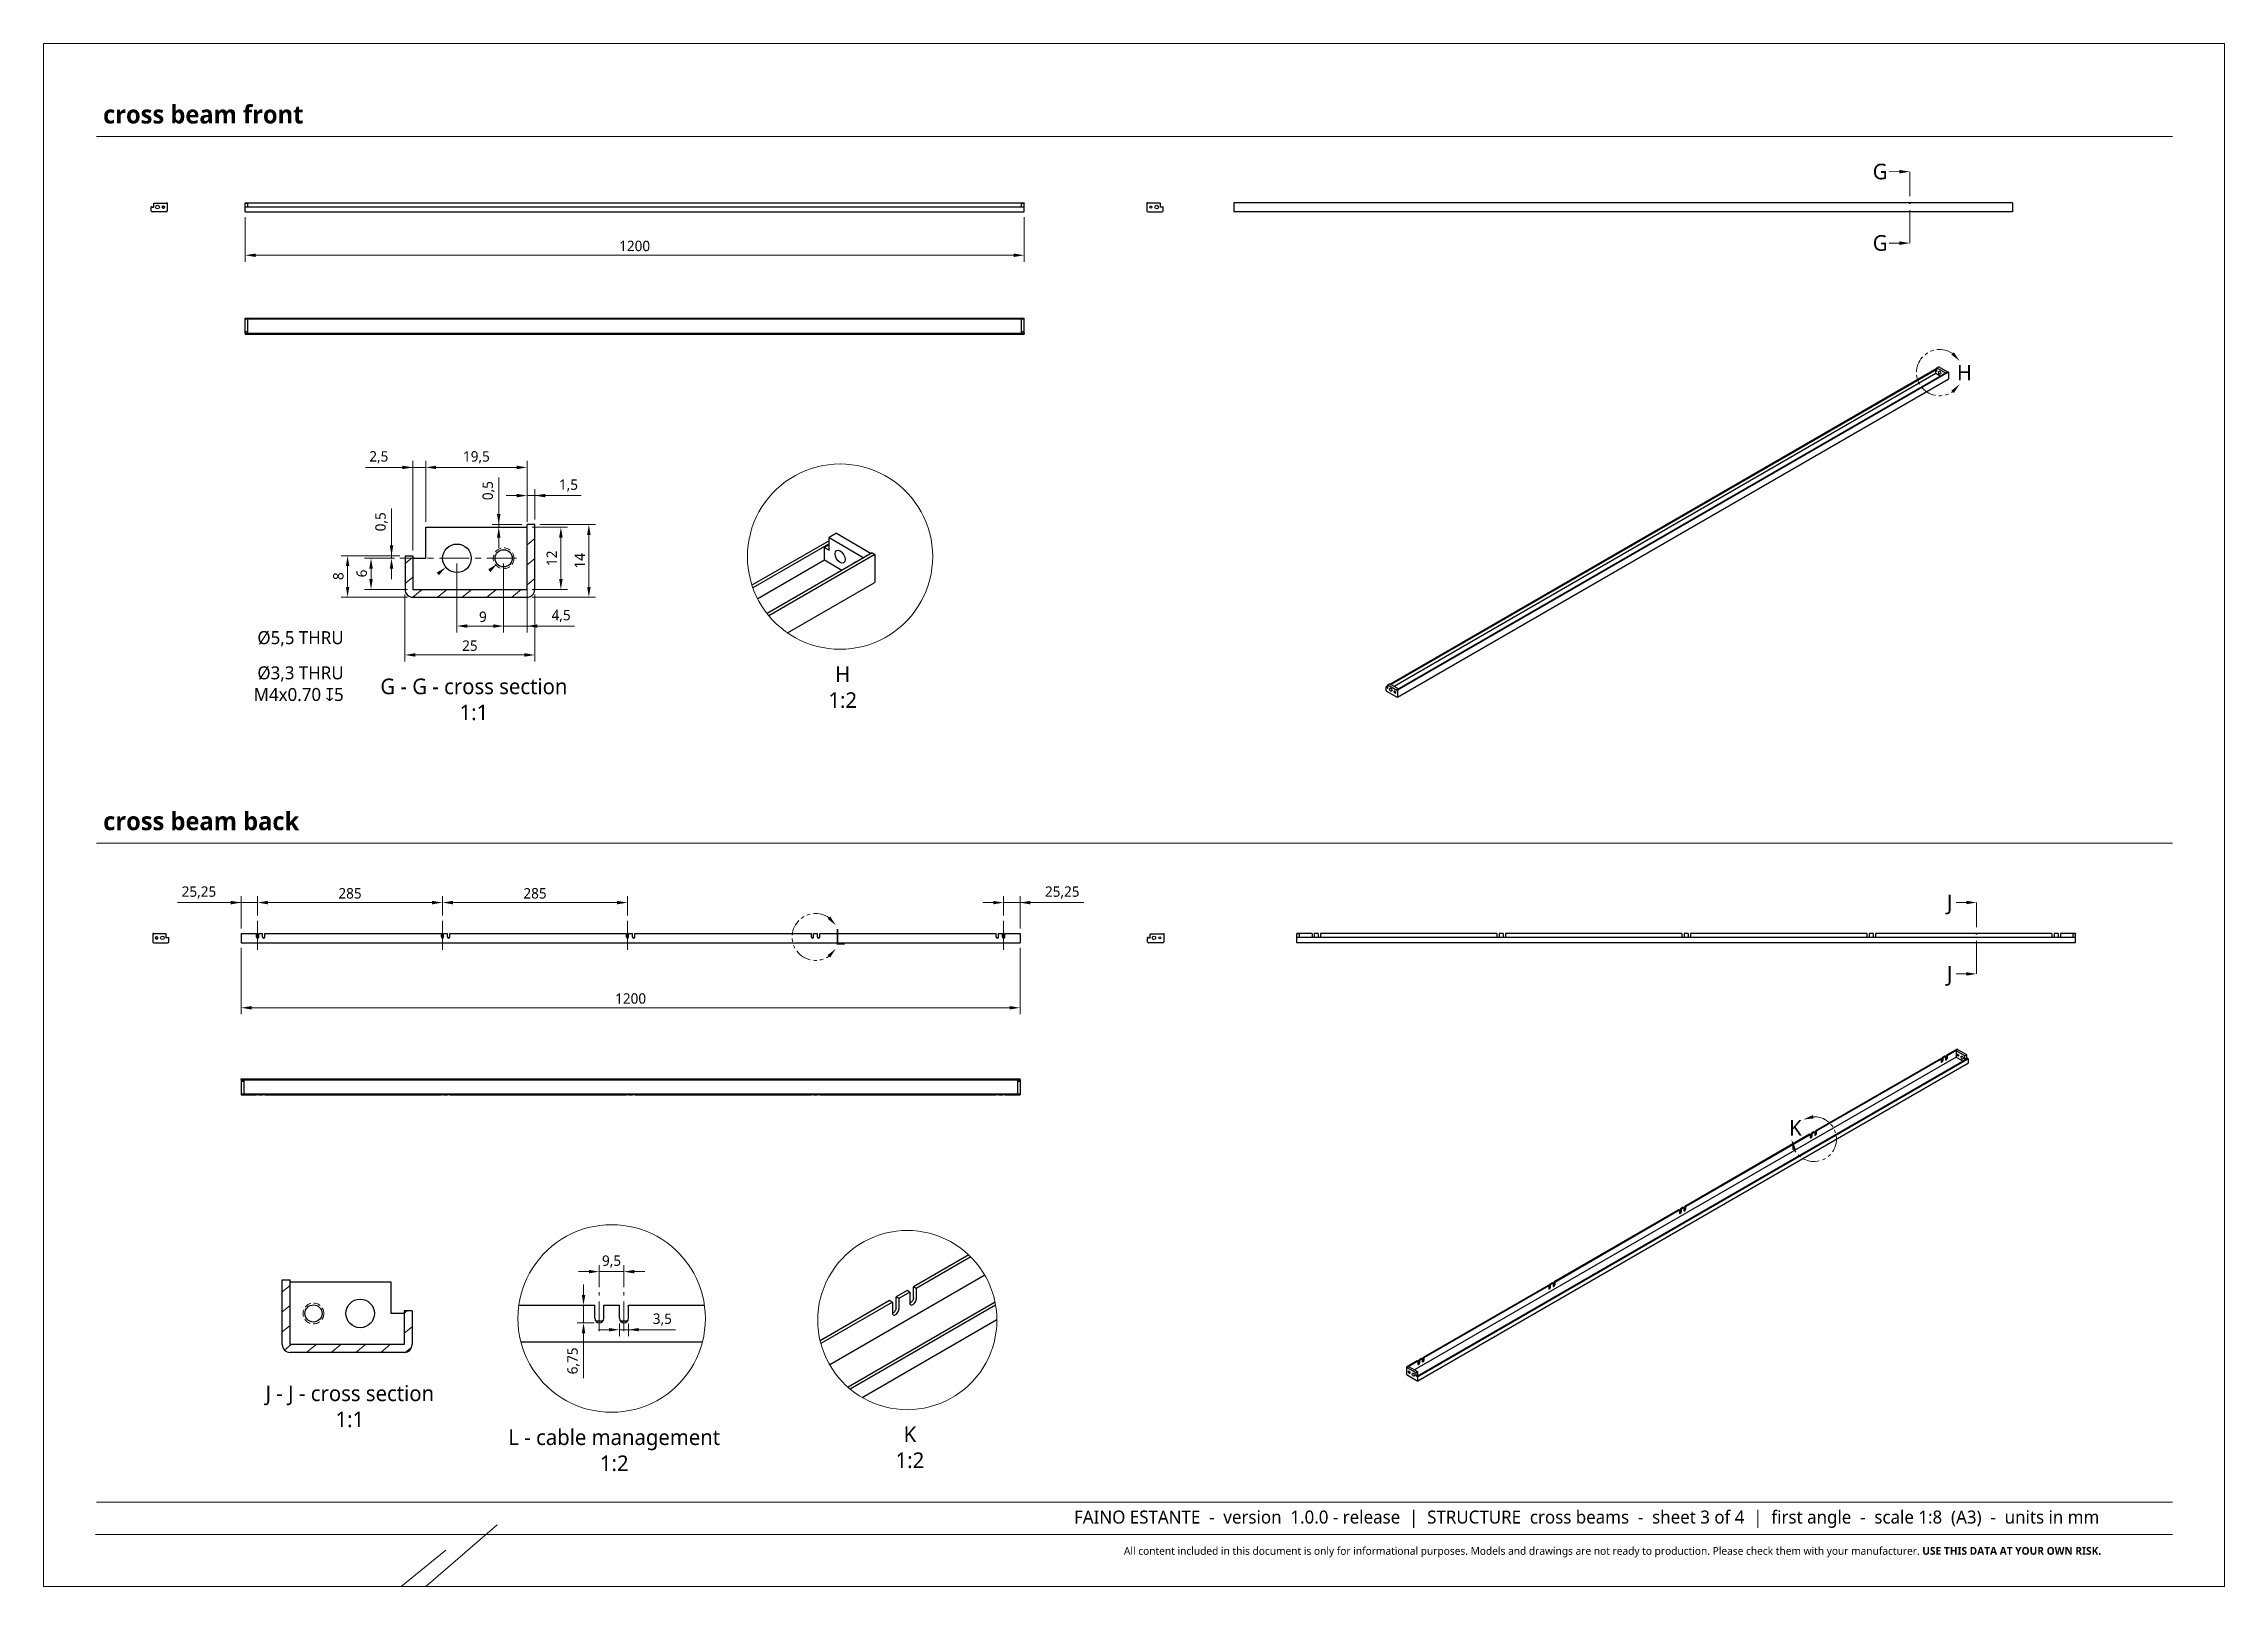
# Paper-space layout 'cross beams' of a CAD drawing. Header units: inches, sheet in millimetres. Extents: x 0 to 420, y 0 to 297.
# The model-space entities are those that its viewports show. They can reach past a viewport. Long polylines and large blocks are cut down to what shows.
import ezdxf

# ---------------------------------------------------------------- set-up
doc = ezdxf.new("R2010")
doc.units = ezdxf.units.IN
doc.header["$LTSCALE"] = 12.7
doc.header["$MEASUREMENT"] = 0
doc.header["$PDMODE"] = 33
doc.header["$PDSIZE"] = 1
for name, pattern in [('CENTER', [0.72, 0.45, -0.09, 0.09, -0.09]), ('HIDDEN', [0.15, 0.1, -0.05]), ('ONS_DASHDOT', [0.71, 0.5, -0.1, 0.01, -0.1]), ('ONS_PHANTOM', [0.5, 0.25, -0.05, 0.05, -0.05, 0.05, -0.05])]:
    doc.linetypes.add(name, pattern=pattern)
for name, color, linetype, lineweight in [('ANNOTATION_LINES', 7, 'Continuous', 13), ('ANNOTATION_TEXT', 7, 'Continuous', 25), ('BORDER_FRAME', 7, 'Continuous', 15), ('CENTERLINES', 251, 'CENTER', 13), ('DETAIL_VIEW_BORDER', 7, 'Continuous', 15), ('DETAIL_VIEW_PARENT_BORDER', 7, 'ONS_PHANTOM', 15), ('SECTION_CUTTING_LINE', 7, 'ONS_DASHDOT', 70), ('SKETCHED_GEOMETRY', 251, 'Continuous', 13), ('SURFACE_THREAD_SYMBOLS', 7, 'HIDDEN', 15), ('SURFACE_THREAD_SYMBOLS_ON_AXIS', 7, 'HIDDEN', 15), ('VIEW_HATCHES', 7, 'Continuous', 13), ('Visible', 7, 'Continuous', 25)]:
    doc.layers.add(name, color=color, linetype=linetype, lineweight=lineweight)
doc.styles.add('Onshape-Standard', font='NotoSans-Regular.ttf')
doc.styles.add('Onshape-Standard-Dimension', font='OpenSans-Regular.ttf')
doc.styles.add('Onshape-Standard-Hole-Callout', font='Open Sans', dxfattribs={"height": 2.5})
doc.styles.add('Onshape-Standard-NoteStyle', font='Open Sans', dxfattribs={"height": 2.5})
doc.styles.add('Onshape-Standard-View-Label', font='Open Sans', dxfattribs={"height": 3})
doc.dimstyles.new('Onshape-ISO-25$0', dxfattribs={"dimtxt": 2, "dimasz": 2, "dimexe": 1.25, "dimexo": 1, "dimgap": 0.75, "dimtad": 1, "dimtxsty": 'Onshape-Standard-Dimension', "dimcen": 2.5, "dimclrd": 251, "dimclre": 251, "dimclrt": 251, "dimadec": 1, "dimazin": 0, "dimtfac": 1, "dimtmove": 0, "dimatfit": 3, "dimfxl": 1, "dimlwd": 13, "dimlwe": 13, "dimarcsym": 0})

psp = doc.layouts.new('cross beams')

msp = doc.modelspace()

# ---------------------------------------------------------------- texts
at = {"layer": 'ANNOTATION_TEXT', "attachment_point": 1, "style": 'Onshape-Standard-NoteStyle'}
for s, insert, char_height, width in [('{\\fOpen Sans|b1|i0|c0|p0;cross beam front}', (1153.45772, 285.12475), 3.5, 76.2246816), ('{\\fOpen Sans|b1|i0|c0|p0;cross beam back}', (1153.47625, 149.07221), 3.5, 76.2246816), ('{\\fOpen Sans|b0|i0|c0|p0;\\W7.18321;  }FAINO ESTANTE  -  version  1.0.0 - release  |  STRUCTURE  cross beams  -  sheet 3 of 4  |  first angle  -  scale 1:8  (A3)  -  units in mm', (1328.28349, 14.59375), 2.5, 222.743421), ('{\\fOpen Sans|b0|i0|c0|p0;\\W9.38940;      }All content included in this document is only for informational purposes. Models and drawings are not ready to production. Please check them with your manufacturer. {\\fOpen Sans|b1|i0|c0|p0;USE THIS DATA AT YOUR OWN RISK.}', (1321.4382, 7.57923), 1.5, 230.5094998)]:
    msp.add_mtext(s, dxfattribs=dict(at, insert=insert, char_height=char_height, width=width))
at = {"layer": 'ANNOTATION_TEXT', "color": 251, "char_height": 2.5, "attachment_point": 6, "style": 'Onshape-Standard-Hole-Callout'}
for s, insert in [('%%c5,5 THRU', (1199.79127, 182.4179)), ('%%c3,3 THRU \\PM4x0.70 {\\FGDT.SHX|c0;x}5', (1199.79127, 173.75803))]:
    msp.add_mtext(s, dxfattribs=dict(at, insert=insert))
at = {"layer": 'ANNOTATION_TEXT', "color": 7, "char_height": 3, "attachment_point": 2, "style": 'Onshape-Standard-View-Label'}
for s, insert in [(' H ^J 1:2', (1295.38998, 177.12336)), (' G - G - cross section^J 1:1', (1224.36567, 174.76039)), (' J - J - cross section^J 1:1', (1200.46621, 38.66356)), (' L - cable management^J 1:2', (1251.38893, 30.20799)), (' K ^J 1:2', (1308.34012, 30.79138))]:
    msp.add_mtext(s, dxfattribs=dict(at, insert=insert))
at = {"layer": 'SECTION_CUTTING_LINE', "color": 7, "linetype": 'Continuous', "lineweight": -3, "char_height": 3, "attachment_point": 1, "style": 'Onshape-Standard'}
for s, insert, width in [('\\fOpen Sans|b0|i0|c0|p0;\\W1.0000000000;\\T1.0000000000;\\o\\lG', (1494.27513, 273.87761), 3.0470027), ('\\fOpen Sans|b0|i0|c0|p0;\\W1.0000000000;\\T1.0000000000;\\o\\lG', (1494.27513, 260.12761), 3.0470027), ('\\fOpen Sans|b0|i0|c0|p0;\\W1.0000000000;\\T1.0000000000;\\o\\lJ', (1508.55432, 133.15692), 1.1178474), ('\\fOpen Sans|b0|i0|c0|p0;\\W1.0000000000;\\T1.0000000000;\\o\\lJ', (1508.55432, 119.40692), 1.1178474)]:
    msp.add_mtext(s, dxfattribs=dict(at, insert=insert, width=width))
at = {"layer": 'SKETCHED_GEOMETRY', "color": 251, "char_height": 3, "attachment_point": 1, "style": 'Onshape-Standard'}
for s, insert, width in [('\\fNoto Sans|b0|i0|c0|p0;\\W1.0000000000;\\T1.0000000000;\\o\\lH', (1510.47793, 235.16285), 3.1021798), ('\\fNoto Sans|b0|i0|c0|p0;\\W1.0000000000;\\T1.0000000000;\\o\\lL', (1294.34704, 126.5231), 2.1927793), ('\\fNoto Sans|b0|i0|c0|p0;\\W1.0000000000;\\T1.0000000000;\\o\\lK', (1478.17139, 89.79227), 2.5912807)]:
    msp.add_mtext(s, dxfattribs=dict(at, insert=insert, width=width))

# ---------------------------------------------------------------- blocks, each defined once
blk = doc.blocks.new('*D30')
at = {"layer": 'ANNOTATION_TEXT', "color": 251, "lineweight": 13}
for p, q in [((1235.1, 205.42), (1235.1, 211.24)), ((1236.6, 205.42), (1236.6, 211.24)), ((1233.1, 209.99), (1231.1, 209.99)), ((1236.6, 209.99), (1235.1, 209.99)), ((1236.6, 209.99), (1245.56, 209.99)), ((1238.6, 209.99), (1240.6, 209.99))]:
    blk.add_line(p, q, dxfattribs=at)
at = {"layer": 'ANNOTATION_TEXT', "color": 251}
for points in [[(1233.1, 209.66), (1233.1, 210.33), (1235.1, 209.99)], [(1238.6, 210.33), (1238.6, 209.66), (1236.6, 209.99)]]:
    blk.add_solid(points, dxfattribs=at)
at = {"layer": 'Defpoints', "color": 0}
for p in [(1235.1, 209.99), (1235.1, 204.42), (1236.6, 204.42)]:
    blk.add_point(p, dxfattribs=at)
at = {"layer": 'ANNOTATION_TEXT', "color": 251, "insert": (1243.08, 211.92), "char_height": 2, "attachment_point": 5, "style": 'Onshape-Standard-Dimension'}
blk.add_mtext('1,5', dxfattribs=at)
blk = doc.blocks.new('*D31')
at = {"layer": 'ANNOTATION_TEXT', "color": 251, "lineweight": 13}
for p, q in [((1236.1, 203.92), (1242.87, 203.92)), ((1241.62, 201.92), (1241.62, 193.92)), ((1236.1, 191.92), (1242.87, 191.92))]:
    blk.add_line(p, q, dxfattribs=at)
at = {"layer": 'ANNOTATION_TEXT', "color": 251}
for points in [[(1241.96, 201.92), (1241.29, 201.92), (1241.62, 203.92)], [(1241.29, 193.92), (1241.96, 193.92), (1241.62, 191.92)]]:
    blk.add_solid(points, dxfattribs=at)
at = {"layer": 'Defpoints', "color": 0}
for p in [(1235.1, 203.92), (1235.1, 191.92), (1241.62, 191.92)]:
    blk.add_point(p, dxfattribs=at)
at = {"layer": 'ANNOTATION_TEXT', "color": 251, "insert": (1239.86, 197.92), "char_height": 2, "attachment_point": 5, "rotation": 90, "style": 'Onshape-Standard-Dimension'}
blk.add_mtext('12', dxfattribs=at)
blk = doc.blocks.new('*D32')
at = {"layer": 'ANNOTATION_TEXT', "color": 251, "lineweight": 13}
for p, q in [((1237.6, 204.42), (1248.26, 204.42)), ((1247.01, 192.42), (1247.01, 202.42)), ((1236.1, 190.42), (1248.26, 190.42))]:
    blk.add_line(p, q, dxfattribs=at)
at = {"layer": 'ANNOTATION_TEXT', "color": 251}
for points in [[(1247.35, 202.42), (1246.68, 202.42), (1247.01, 204.42)], [(1246.68, 192.42), (1247.35, 192.42), (1247.01, 190.42)]]:
    blk.add_solid(points, dxfattribs=at)
at = {"layer": 'Defpoints', "color": 0}
for p in [(1236.6, 204.42), (1247.01, 204.42), (1235.1, 190.42)]:
    blk.add_point(p, dxfattribs=at)
at = {"layer": 'ANNOTATION_TEXT', "color": 251, "insert": (1245.26, 197.42), "char_height": 2, "attachment_point": 5, "rotation": 90, "style": 'Onshape-Standard-Dimension'}
blk.add_mtext('14', dxfattribs=at)
blk = doc.blocks.new('*D33')
at = {"layer": 'ANNOTATION_TEXT', "color": 251, "lineweight": 13}
for p, q in [((1235.1, 203.42), (1235.1, 183.63)), ((1230.6, 196.92), (1230.6, 183.63)), ((1228.6, 184.88), (1226.6, 184.88)), ((1230.6, 184.88), (1235.1, 184.88)), ((1235.1, 184.88), (1244.24, 184.88)), ((1237.1, 184.88), (1239.1, 184.88))]:
    blk.add_line(p, q, dxfattribs=at)
at = {"layer": 'ANNOTATION_TEXT', "color": 251}
for points in [[(1228.6, 184.54), (1228.6, 185.21), (1230.6, 184.88)], [(1237.1, 185.21), (1237.1, 184.54), (1235.1, 184.88)]]:
    blk.add_solid(points, dxfattribs=at)
at = {"layer": 'Defpoints', "color": 0}
for p in [(1235.1, 204.42), (1230.6, 197.92), (1235.1, 184.88)]:
    blk.add_point(p, dxfattribs=at)
at = {"layer": 'ANNOTATION_TEXT', "color": 251, "insert": (1241.67, 186.81), "char_height": 2, "attachment_point": 5, "style": 'Onshape-Standard-Dimension'}
blk.add_mtext('4,5', dxfattribs=at)
blk = doc.blocks.new('*D34')
at = {"layer": 'ANNOTATION_TEXT', "color": 251, "lineweight": 13}
for p, q in [((1221.6, 196.92), (1221.6, 183.63)), ((1230.6, 196.92), (1230.6, 183.63)), ((1223.6, 184.88), (1228.6, 184.88))]:
    blk.add_line(p, q, dxfattribs=at)
at = {"layer": 'ANNOTATION_TEXT', "color": 251}
for points in [[(1223.6, 185.21), (1223.6, 184.54), (1221.6, 184.88)], [(1228.6, 184.54), (1228.6, 185.21), (1230.6, 184.88)]]:
    blk.add_solid(points, dxfattribs=at)
at = {"layer": 'Defpoints', "color": 0}
for p in [(1221.6, 197.92), (1230.6, 197.92), (1230.6, 184.88)]:
    blk.add_point(p, dxfattribs=at)
at = {"layer": 'ANNOTATION_TEXT', "color": 251, "insert": (1226.6, 186.65), "char_height": 2, "attachment_point": 5, "style": 'Onshape-Standard-Dimension'}
blk.add_mtext('9', dxfattribs=at)
blk = doc.blocks.new('*D35')
at = {"layer": 'ANNOTATION_TEXT', "color": 251, "lineweight": 13}
for p, q in [((1229.65, 204.42), (1229.65, 213.48)), ((1229.65, 206.42), (1229.65, 208.42)), ((1234.1, 204.42), (1228.4, 204.42)), ((1228.65, 203.92), (1228.4, 203.92)), ((1229.65, 204.42), (1229.65, 203.92)), ((1229.65, 201.92), (1229.65, 199.92))]:
    blk.add_line(p, q, dxfattribs=at)
at = {"layer": 'ANNOTATION_TEXT', "color": 251}
for points in [[(1229.32, 206.42), (1229.99, 206.42), (1229.65, 204.42)], [(1229.99, 201.92), (1229.32, 201.92), (1229.65, 203.92)]]:
    blk.add_solid(points, dxfattribs=at)
at = {"layer": 'Defpoints', "color": 0}
for p in [(1229.65, 203.92), (1229.65, 203.92), (1235.1, 204.42)]:
    blk.add_point(p, dxfattribs=at)
at = {"layer": 'ANNOTATION_TEXT', "color": 251, "insert": (1227.71, 210.95), "char_height": 2, "attachment_point": 5, "rotation": 90, "style": 'Onshape-Standard-Dimension'}
blk.add_mtext('0,5', dxfattribs=at)
blk = doc.blocks.new('*D36')
at = {"layer": 'ANNOTATION_TEXT', "color": 251, "lineweight": 13}
for p, q in [((1209.6, 197.92), (1203.81, 197.92)), ((1205.06, 195.92), (1205.06, 193.92)), ((1212.1, 191.92), (1203.81, 191.92))]:
    blk.add_line(p, q, dxfattribs=at)
at = {"layer": 'ANNOTATION_TEXT', "color": 251}
for points in [[(1205.39, 195.92), (1204.72, 195.92), (1205.06, 197.92)], [(1204.72, 193.92), (1205.39, 193.92), (1205.06, 191.92)]]:
    blk.add_solid(points, dxfattribs=at)
at = {"layer": 'Defpoints', "color": 0}
for p in [(1210.6, 197.92), (1205.06, 191.92), (1213.1, 191.92)]:
    blk.add_point(p, dxfattribs=at)
at = {"layer": 'ANNOTATION_TEXT', "color": 251, "insert": (1203.28, 195), "char_height": 2, "attachment_point": 5, "rotation": 90, "style": 'Onshape-Standard-Dimension'}
blk.add_mtext('6', dxfattribs=at)
blk = doc.blocks.new('*D37')
at = {"layer": 'ANNOTATION_TEXT', "color": 251, "lineweight": 13}
for p, q in [((1209.01, 198.42), (1209.01, 207.48)), ((1209.01, 200.42), (1209.01, 202.42)), ((1210.6, 198.42), (1207.76, 198.42)), ((1209.6, 197.92), (1207.76, 197.92)), ((1209.01, 197.92), (1209.01, 198.42)), ((1209.01, 195.92), (1209.01, 193.92))]:
    blk.add_line(p, q, dxfattribs=at)
at = {"layer": 'ANNOTATION_TEXT', "color": 251}
for points in [[(1208.67, 200.42), (1209.34, 200.42), (1209.01, 198.42)], [(1209.34, 195.92), (1208.67, 195.92), (1209.01, 197.92)]]:
    blk.add_solid(points, dxfattribs=at)
at = {"layer": 'Defpoints', "color": 0}
for p in [(1209.01, 198.42), (1210.6, 197.92), (1211.6, 198.42)]:
    blk.add_point(p, dxfattribs=at)
at = {"layer": 'ANNOTATION_TEXT', "color": 251, "insert": (1207.06, 204.95), "char_height": 2, "attachment_point": 5, "rotation": 90, "style": 'Onshape-Standard-Dimension'}
blk.add_mtext('0,5', dxfattribs=at)
blk = doc.blocks.new('*D38')
at = {"layer": 'ANNOTATION_TEXT', "color": 251, "lineweight": 13}
for p, q in [((1215.6, 204.92), (1215.6, 216.67)), ((1217.6, 215.42), (1233.1, 215.42)), ((1235.1, 204.92), (1235.1, 216.67))]:
    blk.add_line(p, q, dxfattribs=at)
at = {"layer": 'ANNOTATION_TEXT', "color": 251}
for points in [[(1217.6, 215.75), (1217.6, 215.08), (1215.6, 215.42)], [(1233.1, 215.08), (1233.1, 215.75), (1235.1, 215.42)]]:
    blk.add_solid(points, dxfattribs=at)
at = {"layer": 'Defpoints', "color": 0}
for p in [(1235.1, 215.42), (1215.6, 203.92), (1235.1, 203.92)]:
    blk.add_point(p, dxfattribs=at)
at = {"layer": 'ANNOTATION_TEXT', "color": 251, "insert": (1225.35, 217.36), "char_height": 2, "attachment_point": 5, "style": 'Onshape-Standard-Dimension'}
blk.add_mtext('19,5', dxfattribs=at)
blk = doc.blocks.new('*D39')
at = {"layer": 'ANNOTATION_TEXT', "color": 251, "lineweight": 13}
for p, q in [((1213.1, 215.42), (1204.02, 215.42)), ((1211.1, 215.42), (1209.1, 215.42)), ((1213.1, 199.42), (1213.1, 216.67)), ((1215.6, 215.42), (1213.1, 215.42)), ((1215.6, 204.92), (1215.6, 216.67)), ((1217.6, 215.42), (1219.6, 215.42))]:
    blk.add_line(p, q, dxfattribs=at)
at = {"layer": 'ANNOTATION_TEXT', "color": 251}
for points in [[(1211.1, 215.08), (1211.1, 215.75), (1213.1, 215.42)], [(1217.6, 215.75), (1217.6, 215.08), (1215.6, 215.42)]]:
    blk.add_solid(points, dxfattribs=at)
at = {"layer": 'Defpoints', "color": 0}
for p in [(1213.1, 215.42), (1215.6, 203.92), (1213.1, 198.42)]:
    blk.add_point(p, dxfattribs=at)
at = {"layer": 'ANNOTATION_TEXT', "color": 251, "insert": (1206.56, 217.36), "char_height": 2, "attachment_point": 5, "style": 'Onshape-Standard-Dimension'}
blk.add_mtext('2,5', dxfattribs=at)
blk = doc.blocks.new('*D40')
at = {"layer": 'ANNOTATION_TEXT', "color": 251, "lineweight": 13}
for p, q in [((1210.6, 198.42), (1199.29, 198.42)), ((1200.54, 196.42), (1200.54, 192.42)), ((1212.1, 190.42), (1199.29, 190.42))]:
    blk.add_line(p, q, dxfattribs=at)
at = {"layer": 'ANNOTATION_TEXT', "color": 251}
for points in [[(1200.87, 196.42), (1200.21, 196.42), (1200.54, 198.42)], [(1200.21, 192.42), (1200.87, 192.42), (1200.54, 190.42)]]:
    blk.add_solid(points, dxfattribs=at)
at = {"layer": 'Defpoints', "color": 0}
for p in [(1211.6, 198.42), (1200.54, 190.42), (1213.1, 190.42)]:
    blk.add_point(p, dxfattribs=at)
at = {"layer": 'ANNOTATION_TEXT', "color": 251, "insert": (1198.77, 194.48), "char_height": 2, "attachment_point": 5, "rotation": 90, "style": 'Onshape-Standard-Dimension'}
blk.add_mtext('8', dxfattribs=at)
blk = doc.blocks.new('*D41')
at = {"layer": 'ANNOTATION_TEXT', "color": 251, "lineweight": 13}
for p, q in [((1211.6, 190.92), (1211.6, 178.06)), ((1236.6, 190.92), (1236.6, 178.06)), ((1213.6, 179.31), (1234.6, 179.31))]:
    blk.add_line(p, q, dxfattribs=at)
at = {"layer": 'ANNOTATION_TEXT', "color": 251}
for points in [[(1213.6, 179.65), (1213.6, 178.98), (1211.6, 179.31)], [(1234.6, 178.98), (1234.6, 179.65), (1236.6, 179.31)]]:
    blk.add_solid(points, dxfattribs=at)
at = {"layer": 'Defpoints', "color": 0}
for p in [(1211.6, 191.92), (1236.6, 191.92), (1236.6, 179.31)]:
    blk.add_point(p, dxfattribs=at)
at = {"layer": 'ANNOTATION_TEXT', "color": 251, "insert": (1224.1, 181.09), "char_height": 2, "attachment_point": 5, "style": 'Onshape-Standard-Dimension'}
blk.add_mtext('25', dxfattribs=at)
blk = doc.blocks.new('*D42')
at = {"layer": 'ANNOTATION_TEXT', "color": 251, "lineweight": 13}
for p, q in [((1252.88, 50.61), (1252.88, 48.16)), ((1254.63, 50.61), (1254.63, 48.16)), ((1250.88, 49.41), (1248.88, 49.41)), ((1252.88, 49.41), (1254.63, 49.41)), ((1254.63, 49.41), (1263.72, 49.41)), ((1256.63, 49.41), (1258.63, 49.41))]:
    blk.add_line(p, q, dxfattribs=at)
at = {"layer": 'ANNOTATION_TEXT', "color": 251}
for points in [[(1250.88, 49.08), (1250.88, 49.74), (1252.88, 49.41)], [(1256.63, 49.74), (1256.63, 49.08), (1254.63, 49.41)]]:
    blk.add_solid(points, dxfattribs=at)
at = {"layer": 'Defpoints', "color": 0}
for p in [(1252.88, 51.61), (1254.63, 51.61), (1254.63, 49.41)]:
    blk.add_point(p, dxfattribs=at)
at = {"layer": 'ANNOTATION_TEXT', "color": 251, "insert": (1261.17, 51.35), "char_height": 2, "attachment_point": 5, "style": 'Onshape-Standard-Dimension'}
blk.add_mtext('3,5', dxfattribs=at)
blk = doc.blocks.new('*D43')
at = {"layer": 'ANNOTATION_TEXT', "color": 251, "lineweight": 13}
for p, q in [((1247.01, 60.59), (1245.01, 60.59)), ((1249.01, 57.61), (1249.01, 61.84)), ((1249.01, 60.59), (1253.76, 60.59)), ((1253.76, 57.61), (1253.76, 61.84)), ((1255.76, 60.59), (1257.76, 60.59))]:
    blk.add_line(p, q, dxfattribs=at)
at = {"layer": 'ANNOTATION_TEXT', "color": 251}
for points in [[(1247.01, 60.26), (1247.01, 60.93), (1249.01, 60.59)], [(1255.76, 60.93), (1255.76, 60.26), (1253.76, 60.59)]]:
    blk.add_solid(points, dxfattribs=at)
at = {"layer": 'Defpoints', "color": 0}
for p in [(1253.76, 60.59), (1249.01, 56.61), (1253.76, 56.61)]:
    blk.add_point(p, dxfattribs=at)
at = {"layer": 'ANNOTATION_TEXT', "color": 251, "insert": (1251.38, 62.53), "char_height": 2, "attachment_point": 5, "style": 'Onshape-Standard-Dimension'}
blk.add_mtext('9,5', dxfattribs=at)
blk = doc.blocks.new('*D44')
at = {"layer": 'ANNOTATION_TEXT', "color": 251, "lineweight": 13}
for p, q in [((1245.98, 56.11), (1245.98, 58.11)), ((1247.13, 54.11), (1244.73, 54.11)), ((1248.01, 50.73), (1244.73, 50.73)), ((1245.98, 54.11), (1245.98, 50.73)), ((1245.98, 48.73), (1245.98, 40.1))]:
    blk.add_line(p, q, dxfattribs=at)
at = {"layer": 'ANNOTATION_TEXT', "color": 251}
for points in [[(1245.65, 56.11), (1246.32, 56.11), (1245.98, 54.11)], [(1246.32, 48.73), (1245.65, 48.73), (1245.98, 50.73)]]:
    blk.add_solid(points, dxfattribs=at)
at = {"layer": 'Defpoints', "color": 0}
for p in [(1245.98, 50.73), (1248.13, 54.11), (1249.01, 50.73)]:
    blk.add_point(p, dxfattribs=at)
at = {"layer": 'ANNOTATION_TEXT', "color": 251, "insert": (1244.04, 43.41), "char_height": 2, "attachment_point": 5, "rotation": 90, "style": 'Onshape-Standard-Dimension'}
blk.add_mtext('6,75', dxfattribs=at)
blk = doc.blocks.new('*D45')
at = {"layer": 'ANNOTATION_TEXT', "color": 251, "lineweight": 13}
for p, q in [((1180.05, 131.64), (1167.78, 131.64)), ((1178.05, 131.64), (1176.05, 131.64)), ((1180.05, 126.66), (1180.05, 132.89)), ((1180.05, 131.64), (1183.2, 131.64)), ((1183.2, 129.16), (1183.2, 132.89)), ((1185.2, 131.64), (1187.2, 131.64))]:
    blk.add_line(p, q, dxfattribs=at)
at = {"layer": 'ANNOTATION_TEXT', "color": 251}
for points in [[(1178.05, 131.3), (1178.05, 131.97), (1180.05, 131.64)], [(1185.2, 131.97), (1185.2, 131.3), (1183.2, 131.64)]]:
    blk.add_solid(points, dxfattribs=at)
at = {"layer": 'Defpoints', "color": 0}
for p in [(1183.2, 131.64), (1183.2, 128.16), (1180.05, 125.66)]:
    blk.add_point(p, dxfattribs=at)
at = {"layer": 'ANNOTATION_TEXT', "color": 251, "insert": (1171.91, 133.58), "char_height": 2, "attachment_point": 5, "style": 'Onshape-Standard-Dimension'}
blk.add_mtext('25,25', dxfattribs=at)
blk = doc.blocks.new('*D46')
at = {"layer": 'ANNOTATION_TEXT', "color": 251, "lineweight": 13}
for p, q in [((1183.2, 129.16), (1183.2, 132.89)), ((1185.2, 131.64), (1216.83, 131.64)), ((1218.83, 129.16), (1218.83, 132.89))]:
    blk.add_line(p, q, dxfattribs=at)
at = {"layer": 'ANNOTATION_TEXT', "color": 251}
for points in [[(1185.2, 131.97), (1185.2, 131.3), (1183.2, 131.64)], [(1216.83, 131.3), (1216.83, 131.97), (1218.83, 131.64)]]:
    blk.add_solid(points, dxfattribs=at)
at = {"layer": 'Defpoints', "color": 0}
for p in [(1218.83, 131.64), (1183.2, 128.16), (1218.83, 128.16)]:
    blk.add_point(p, dxfattribs=at)
at = {"layer": 'ANNOTATION_TEXT', "color": 251, "insert": (1201.01, 133.41), "char_height": 2, "attachment_point": 5, "style": 'Onshape-Standard-Dimension'}
blk.add_mtext('285', dxfattribs=at)
blk = doc.blocks.new('*D47')
at = {"layer": 'ANNOTATION_TEXT', "color": 251, "lineweight": 13}
for p, q in [((1218.83, 129.16), (1218.83, 132.89)), ((1220.83, 131.64), (1252.45, 131.64)), ((1254.45, 129.16), (1254.45, 132.89))]:
    blk.add_line(p, q, dxfattribs=at)
at = {"layer": 'ANNOTATION_TEXT', "color": 251}
for points in [[(1220.83, 131.97), (1220.83, 131.3), (1218.83, 131.64)], [(1252.45, 131.3), (1252.45, 131.97), (1254.45, 131.64)]]:
    blk.add_solid(points, dxfattribs=at)
at = {"layer": 'Defpoints', "color": 0}
for p in [(1254.45, 131.64), (1218.83, 128.16), (1254.45, 128.16)]:
    blk.add_point(p, dxfattribs=at)
at = {"layer": 'ANNOTATION_TEXT', "color": 251, "insert": (1236.64, 133.41), "char_height": 2, "attachment_point": 5, "style": 'Onshape-Standard-Dimension'}
blk.add_mtext('285', dxfattribs=at)
blk = doc.blocks.new('*D48')
at = {"layer": 'ANNOTATION_TEXT', "color": 251, "lineweight": 13}
for p, q in [((1324.89, 131.64), (1322.89, 131.64)), ((1326.89, 129.16), (1326.89, 132.89)), ((1326.89, 131.64), (1330.05, 131.64)), ((1330.05, 126.66), (1330.05, 132.89)), ((1330.05, 131.64), (1342.31, 131.64)), ((1332.05, 131.64), (1334.05, 131.64))]:
    blk.add_line(p, q, dxfattribs=at)
at = {"layer": 'ANNOTATION_TEXT', "color": 251}
for points in [[(1324.89, 131.3), (1324.89, 131.97), (1326.89, 131.64)], [(1332.05, 131.97), (1332.05, 131.3), (1330.05, 131.64)]]:
    blk.add_solid(points, dxfattribs=at)
at = {"layer": 'Defpoints', "color": 0}
for p in [(1330.05, 131.64), (1326.89, 128.16), (1330.05, 125.66)]:
    blk.add_point(p, dxfattribs=at)
at = {"layer": 'ANNOTATION_TEXT', "color": 251, "insert": (1338.18, 133.58), "char_height": 2, "attachment_point": 5, "style": 'Onshape-Standard-Dimension'}
blk.add_mtext('25,25', dxfattribs=at)
blk = doc.blocks.new('*D49')
at = {"layer": 'ANNOTATION_TEXT', "color": 251, "lineweight": 13}
for p, q in [((1180.05, 122.91), (1180.05, 110.14)), ((1330.05, 122.91), (1330.05, 110.14)), ((1182.05, 111.39), (1328.05, 111.39))]:
    blk.add_line(p, q, dxfattribs=at)
at = {"layer": 'ANNOTATION_TEXT', "color": 251}
for points in [[(1182.05, 111.72), (1182.05, 111.05), (1180.05, 111.39)], [(1328.05, 111.05), (1328.05, 111.72), (1330.05, 111.39)]]:
    blk.add_solid(points, dxfattribs=at)
at = {"layer": 'Defpoints', "color": 0}
for p in [(1180.05, 123.91), (1330.05, 123.91), (1330.05, 111.39)]:
    blk.add_point(p, dxfattribs=at)
at = {"layer": 'ANNOTATION_TEXT', "color": 251, "insert": (1255.05, 113.16), "char_height": 2, "attachment_point": 5, "style": 'Onshape-Standard-Dimension'}
blk.add_mtext('1200', dxfattribs=at)
blk = doc.blocks.new('*D50')
at = {"layer": 'ANNOTATION_TEXT', "color": 251, "lineweight": 13}
for p, q in [((1180.83, 263.6), (1180.83, 255.01)), ((1330.83, 263.6), (1330.83, 255.01)), ((1182.83, 256.26), (1328.83, 256.26))]:
    blk.add_line(p, q, dxfattribs=at)
at = {"layer": 'ANNOTATION_TEXT', "color": 251}
for points in [[(1182.83, 256.6), (1182.83, 255.93), (1180.83, 256.26)], [(1328.83, 255.93), (1328.83, 256.6), (1330.83, 256.26)]]:
    blk.add_solid(points, dxfattribs=at)
at = {"layer": 'Defpoints', "color": 0}
for p in [(1180.83, 264.6), (1330.83, 264.6), (1330.83, 256.26)]:
    blk.add_point(p, dxfattribs=at)
at = {"layer": 'ANNOTATION_TEXT', "color": 251, "insert": (1255.83, 258.04), "char_height": 2, "attachment_point": 5, "style": 'Onshape-Standard-Dimension'}
blk.add_mtext('1200', dxfattribs=at)

# ---------------------------------------------------------------- dimensions: what is measured, and where the dimension line sits
at = {"layer": 'ANNOTATION_TEXT'}
for base, p1, p2, angle, override, picture, middle, dimtype in [((1330.82808, 256.26274), (1180.82808, 264.59695), (1330.82808, 264.59695), 0, {"dimlfac": 8, "dimpost": ''}, '*D50', (1255.82808, 256.26274), 161), ((1235.10065, 215.41533), (1215.60065, 203.91626, -597.75), (1235.10065, 203.91626, -597.75), 0, {"dimlfac": 1, "dimpost": ''}, '*D38', (1225.35065, 215.41533), 161), ((1229.65383, 203.91626), (1235.10065, 204.41626, -443.51532), (1229.65383, 203.91626, -597.75), 90, {"dimlfac": 1, "dimpost": ''}, '*D35', (1229.65383, 210.94691), 160), ((1235.10065, 209.99281), (1236.60065, 204.41626, -443.51532), (1235.10065, 204.41626, -443.51532), 180, {"dimlfac": 1, "dimpost": ''}, '*D30', (1243.07953, 209.99281), 161), ((1209.00592, 198.41626), (1210.60065, 197.91626, -597.75), (1211.60065, 198.41626, -443.51532), 90, {"dimlfac": 1, "dimpost": ''}, '*D37', (1209.00592, 204.94691), 160), ((1247.01177, 204.41626), (1235.10065, 190.41626, -443.51532), (1236.60065, 204.41626, -443.51532), 90, {"dimlfac": 1, "dimpost": ''}, '*D32', (1247.01177, 197.41626), 160), ((1241.62317, 191.91626), (1235.10065, 203.91626, -597.75), (1235.10065, 191.91626, -443.51532), 90, {"dimlfac": 1, "dimpost": ''}, '*D31', (1241.62317, 197.91626), 160), ((1200.54127, 190.41626), (1211.60065, 198.41626, -443.51532), (1213.10065, 190.41626, -443.51532), 90, {"dimlfac": 1, "dimpost": ''}, '*D40', (1200.54127, 194.48146), 160), ((1205.05575, 191.91626), (1210.60065, 197.91626, -597.75), (1213.10065, 191.91626, -443.51532), 90, {"dimlfac": 1, "dimpost": ''}, '*D36', (1205.05575, 194.99874), 160), ((1330.04617, 111.38685), (1180.04617, 123.90692), (1330.04617, 123.90692), 0, {"dimlfac": 8, "dimpost": ''}, '*D49', (1255.04617, 111.38685), 161)]:
    dim = msp.add_linear_dim(base=base, p1=p1, p2=p2, angle=angle, dimstyle='Onshape-ISO-25$0', override=override, dxfattribs=at)
    dim.commit()
    dim.dimension.update_dxf_attribs({"geometry": picture, "text_midpoint": middle, "dimtype": dimtype})
for base, p1, p2, override, picture, middle in [((1213.10065, 215.41533), (1215.60065, 203.91626, -597.75), (1213.10065, 198.41626, -443.51532), {"dimlfac": 1, "dimpost": ''}, '*D39', (1206.56182, 215.41533)), ((1235.10065, 184.87695), (1230.60065, 197.91626, -597.75), (1235.10065, 204.41626, -443.51532), {"dimlfac": 1, "dimpost": ''}, '*D33', (1241.67149, 184.87695)), ((1230.60065, 184.87695), (1221.60065, 197.91626, -597.75), (1230.60065, 197.91626, -597.75), {"dimlfac": 1, "dimpost": ''}, '*D34', (1226.60065, 184.87695)), ((1236.60065, 179.31207), (1211.60065, 191.91626, -443.51532), (1236.60065, 191.91626, -443.51532), {"dimlfac": 1, "dimpost": ''}, '*D41', (1224.10065, 179.31207)), ((1183.20242, 131.6354), (1180.04617, 125.65692, 1.65625), (1183.20242, 128.15692), {"dimlfac": 8, "dimpost": ''}, '*D45', (1171.91197, 131.6354)), ((1218.82742, 131.6354), (1183.20242, 128.15692), (1218.82742, 128.15692), {"dimlfac": 8, "dimpost": ''}, '*D46', (1201.01492, 131.6354)), ((1254.45242, 131.6354), (1218.82742, 128.15692), (1254.45242, 128.15692), {"dimlfac": 8, "dimpost": ''}, '*D47', (1236.63992, 131.6354)), ((1330.04617, 131.6354), (1326.88992, 128.15692), (1330.04617, 125.65692, 1.65625), {"dimlfac": 8, "dimpost": ''}, '*D48', (1338.18036, 131.6354)), ((1253.75557, 60.59237), (1249.00557, 56.60805), (1253.75557, 56.60805), {"dimlfac": 2, "dimpost": ''}, '*D43', (1251.38057, 60.59237)), ((1254.63057, 49.40871), (1252.88057, 51.60805, -193), (1254.63057, 51.60805, -193), {"dimlfac": 2, "dimpost": ''}, '*D42', (1261.17349, 49.40871))]:
    dim = msp.add_linear_dim(base=base, p1=p1, p2=p2, dimstyle='Onshape-ISO-25$0', override=override, dxfattribs=at)
    dim.commit()
    dim.dimension.update_dxf_attribs({"geometry": picture, "text_midpoint": middle, "dimtype": 160})
dim = msp.add_linear_dim(base=(1245.98433, 50.73305), p1=(1248.13057, 54.10805, -193), p2=(1249.00557, 50.73305, -193), angle=90, dimstyle='Onshape-ISO-25$0', override={"dimlfac": 2, "dimpost": ''}, dxfattribs=at)
dim.commit()
dim.dimension.update_dxf_attribs({"geometry": '*D44', "text_midpoint": (1244.04427, 43.41493)})

# ---------------------------------------------------------------- hatches: boundary and pattern name
at = {"layer": 'VIEW_HATCHES'}
h = msp.add_hatch(dxfattribs=at)
h.set_pattern_fill('LINE', color=256, scale=24, angle=39, style=0)
h.set_pattern_definition([(39, (1249.1006, 99.9163), (-1.88796, 2.33144), [])])
edge = h.paths.add_edge_path()
edge.add_line((1213.10065, 198.41626), (1213.10065, 191.91626))
edge.add_line((1211.60065, 198.41626), (1213.10065, 198.41626))
edge.add_line((1211.60065, 198.41626), (1211.60065, 191.91626))
edge.add_arc((1213.10065, 191.91626), 1.5, 180, 270)
edge.add_line((1213.10065, 190.41626), (1235.10065, 190.41626))
edge.add_arc((1235.10065, 191.91626), 1.5, 270, 360)
edge.add_line((1236.60065, 191.91626), (1236.60065, 204.41626))
edge.add_line((1236.60065, 204.41626), (1235.10065, 204.41626))
edge.add_line((1235.10065, 191.91626), (1235.10065, 204.41626))
edge.add_line((1213.10065, 191.91626), (1235.10065, 191.91626))
h = msp.add_hatch(dxfattribs=at)
h.set_pattern_fill('LINE', color=256, scale=24, angle=39, style=0)
h.set_pattern_definition([(39, (1600.4662, -45.4564), (-1.887961, 2.331438), [])])
edge = h.paths.add_edge_path()
edge.add_line((1187.96621, 46.54356), (1187.96621, 59.04356))
edge.add_arc((1189.46621, 46.54356), 1.5, 180, 270, ccw=False)
edge.add_line((1211.46621, 45.04356), (1189.46621, 45.04356))
edge.add_arc((1211.46621, 46.54356), 1.5, 270, 360, ccw=False)
edge.add_line((1212.96621, 53.04356), (1212.96621, 46.54356))
edge.add_line((1212.96621, 53.04356), (1211.46621, 53.04356))
edge.add_line((1211.46621, 53.04356), (1211.46621, 46.54356))
edge.add_line((1211.46621, 46.54356), (1189.46621, 46.54356))
edge.add_line((1189.46621, 46.54356), (1189.46621, 59.04356))
edge.add_line((1187.96621, 59.04356), (1189.46621, 59.04356))

# ---------------------------------------------------------------- linework, layer by layer
at = {"layer": 'ANNOTATION_LINES', "color": 251, "extrusion": (0, -0.999255, -0.038585)}
msp.add_lwpolyline([(1229.35024, -306.24758), (1202.54127, 291.94789), (1200.54127, 291.94789)], dxfattribs=at)
at = {"layer": 'ANNOTATION_LINES', "color": 251, "extrusion": (0, -0.999735, -0.023019)}
msp.add_lwpolyline([(1219.46703, -303.31174), (1202.54127, 294.59669), (1200.54127, 294.59669)], dxfattribs=at)
at = {"layer": 'ANNOTATION_LINES', "color": 251}
for points in [[(1217.705, 195.17809), (1219.46703, 196.18128), (1218.1256, 194.66085)], [(1227.61711, 195.78738), (1229.35024, 196.8397), (1228.05208, 195.28217)]]:
    msp.add_solid(points, dxfattribs=at)
at = {"layer": 'BORDER_FRAME'}
msp.add_line((1552, 10), (1152, 10), dxfattribs=at)
at = {"layer": 'CENTERLINES'}
for p, q in [((1233.10065, 197.91626), (1210.60065, 197.91626)), ((1183.20242, 122.53192), (1183.20242, 128.15692)), ((1218.82742, 122.53192), (1218.82742, 128.15692)), ((1254.45242, 122.53192), (1254.45242, 128.15692)), ((1326.88992, 122.53192), (1326.88992, 128.15692)), ((1249.00557, 49.10805), (1249.00557, 56.60805)), ((1253.75557, 49.10805), (1253.75557, 56.60805))]:
    msp.add_line(p, q, dxfattribs=at)
at = {"layer": 'DETAIL_VIEW_BORDER', "flags": 128}
for points in [[(1313.22732, 198.24443), (1313.19212, 199.36444), (1313.08666, 200.48004), (1312.91137, 201.58681), (1312.66692, 202.68039), (1312.35429, 203.75647), (1311.97471, 204.81079), (1311.52968, 205.8392), (1311.02096, 206.83763), (1310.45054, 207.80215), (1309.82069, 208.72895), (1309.13388, 209.61437), (1308.39284, 210.45493), (1307.60048, 211.24729), (1306.75993, 211.98833), (1305.8745, 212.67514), (1304.9477, 213.30499), (1303.98318, 213.87541), (1302.98475, 214.38413), (1301.95634, 214.82916), (1300.90202, 215.20874), (1299.82595, 215.52137), (1298.73236, 215.76582), (1297.62559, 215.94111), (1296.51, 216.04657), (1295.38998, 216.08176), (1294.26996, 216.04657), (1293.15437, 215.94111), (1292.0476, 215.76582), (1290.95402, 215.52137), (1289.87794, 215.20874), (1288.82362, 214.82916), (1287.79521, 214.38413), (1286.79678, 213.87541), (1285.83226, 213.30499), (1284.90546, 212.67514), (1284.02004, 211.98833), (1283.17948, 211.24729), (1282.38712, 210.45493), (1281.64608, 209.61437), (1280.95927, 208.72895), (1280.32942, 207.80215), (1279.759, 206.83763), (1279.25028, 205.8392), (1278.80525, 204.81079), (1278.42567, 203.75647), (1278.11304, 202.68039), (1277.86859, 201.58681), (1277.6933, 200.48004), (1277.58784, 199.36444), (1277.55265, 198.24443), (1277.58784, 197.12441), (1277.6933, 196.00882), (1277.86859, 194.90205), (1278.11304, 193.80846), (1278.42567, 192.73239), (1278.80525, 191.67807), (1279.25028, 190.64966), (1279.759, 189.65123), (1280.32942, 188.68671), (1280.95927, 187.75991), (1281.64608, 186.87448), (1282.38712, 186.03393), (1283.17948, 185.24157), (1284.02004, 184.50053), (1284.90546, 183.81372), (1285.83226, 183.18387), (1286.79678, 182.61345), (1287.79521, 182.10473), (1288.82362, 181.65969), (1289.87794, 181.28012), (1290.95402, 180.96749), (1292.0476, 180.72304), (1293.15437, 180.54775), (1294.26996, 180.44229), (1295.38998, 180.40709), (1296.51, 180.44229), (1297.62559, 180.54775), (1298.73236, 180.72304), (1299.82595, 180.96749), (1300.90202, 181.28012), (1301.95634, 181.65969), (1302.98475, 182.10473), (1303.98318, 182.61345), (1304.9477, 183.18387), (1305.8745, 183.81372), (1306.75993, 184.50053), (1307.60048, 185.24157), (1308.39284, 186.03393), (1309.13388, 186.87448), (1309.82069, 187.75991), (1310.45054, 188.68671), (1311.02096, 189.65123), (1311.52968, 190.64966), (1311.97471, 191.67807), (1312.35429, 192.73239), (1312.66692, 193.80846), (1312.91137, 194.90205), (1313.08666, 196.00882), (1313.19212, 197.12441)], [(1269.44783, 51.57278), (1269.4122, 52.70671), (1269.30543, 53.83616), (1269.12796, 54.95668), (1268.88048, 56.06385), (1268.56397, 57.15329), (1268.17967, 58.22071), (1267.72911, 59.26189), (1267.21407, 60.27272), (1266.63657, 61.24922), (1265.99889, 62.18754), (1265.30355, 63.08396), (1264.5533, 63.93495), (1263.7511, 64.73715), (1262.90011, 65.4874), (1262.00369, 66.18274), (1261.06538, 66.82041), (1260.08887, 67.39792), (1259.07804, 67.91296), (1258.03686, 68.36352), (1256.96944, 68.74782), (1255.88, 69.06433), (1254.77283, 69.31181), (1253.65231, 69.48928), (1252.52286, 69.59605), (1251.38893, 69.63168), (1250.255, 69.59605), (1249.12555, 69.48928), (1248.00503, 69.31181), (1246.89787, 69.06433), (1245.80843, 68.74782), (1244.74101, 68.36352), (1243.69983, 67.91296), (1242.68899, 67.39792), (1241.71249, 66.82041), (1240.77418, 66.18274), (1239.87776, 65.4874), (1239.02676, 64.73715), (1238.22456, 63.93495), (1237.47431, 63.08396), (1236.77898, 62.18754), (1236.1413, 61.24922), (1235.5638, 60.27272), (1235.04875, 59.26189), (1234.59819, 58.22071), (1234.2139, 57.15329), (1233.89739, 56.06385), (1233.64991, 54.95668), (1233.47243, 53.83616), (1233.36567, 52.70671), (1233.33003, 51.57278), (1233.36567, 50.43885), (1233.47243, 49.3094), (1233.64991, 48.18888), (1233.89739, 47.08172), (1234.2139, 45.99227), (1234.59819, 44.92486), (1235.04875, 43.88368), (1235.5638, 42.87284), (1236.1413, 41.89634), (1236.77898, 40.95803), (1237.47431, 40.0616), (1238.22456, 39.21061), (1239.02676, 38.40841), (1239.87776, 37.65816), (1240.77418, 36.96282), (1241.71249, 36.32515), (1242.68899, 35.74765), (1243.69983, 35.2326), (1244.74101, 34.78204), (1245.80843, 34.39775), (1246.89787, 34.08123), (1248.00503, 33.83375), (1249.12555, 33.65628), (1250.255, 33.54952), (1251.38893, 33.51388), (1252.52286, 33.54952), (1253.65231, 33.65628), (1254.77283, 33.83375), (1255.88, 34.08123), (1256.96944, 34.39775), (1258.03686, 34.78204), (1259.07804, 35.2326), (1260.08887, 35.74765), (1261.06538, 36.32515), (1262.00369, 36.96282), (1262.90011, 37.65816), (1263.7511, 38.40841), (1264.5533, 39.21061), (1265.30355, 40.0616), (1265.99889, 40.95803), (1266.63657, 41.89634), (1267.21407, 42.87284), (1267.72911, 43.88368), (1268.17967, 44.92486), (1268.56397, 45.99227), (1268.88048, 47.08172), (1269.12796, 48.18888), (1269.30543, 49.3094), (1269.4122, 50.43885)], [(1325.58933, 51.26551), (1325.5553, 52.3486), (1325.45332, 53.42741), (1325.2838, 54.49769), (1325.04742, 55.55522), (1324.7451, 56.59581), (1324.37803, 57.61537), (1323.94768, 58.60987), (1323.45572, 59.57538), (1322.90411, 60.5081), (1322.29503, 61.40434), (1321.63087, 62.26057), (1320.91426, 63.07341), (1320.14802, 63.83965), (1319.33518, 64.55626), (1318.47896, 65.22042), (1317.58271, 65.8295), (1316.64999, 66.38111), (1315.68448, 66.87306), (1314.68998, 67.30342), (1313.67042, 67.67049), (1312.62983, 67.97281), (1311.5723, 68.20919), (1310.50202, 68.37871), (1309.42321, 68.48069), (1308.34012, 68.51472), (1307.25704, 68.48069), (1306.17823, 68.37871), (1305.10795, 68.20919), (1304.05042, 67.97281), (1303.00983, 67.67049), (1301.99027, 67.30342), (1300.99577, 66.87306), (1300.03025, 66.38111), (1299.09754, 65.8295), (1298.20129, 65.22042), (1297.34506, 64.55626), (1296.53223, 63.83965), (1295.76599, 63.07341), (1295.04938, 62.26057), (1294.38522, 61.40434), (1293.77614, 60.5081), (1293.22453, 59.57538), (1292.73257, 58.60987), (1292.30222, 57.61537), (1291.93515, 56.59581), (1291.63283, 55.55522), (1291.39645, 54.49769), (1291.22693, 53.42741), (1291.12495, 52.3486), (1291.09092, 51.26551), (1291.12495, 50.18243), (1291.22693, 49.10361), (1291.39645, 48.03333), (1291.63283, 46.97581), (1291.93515, 45.93521), (1292.30222, 44.91566), (1292.73257, 43.92116), (1293.22453, 42.95564), (1293.77614, 42.02292), (1294.38522, 41.12668), (1295.04938, 40.27045), (1295.76599, 39.45762), (1296.53223, 38.69138), (1297.34506, 37.97477), (1298.20129, 37.31061), (1299.09754, 36.70152), (1300.03025, 36.14992), (1300.99577, 35.65796), (1301.99027, 35.2276), (1303.00983, 34.86054), (1304.05042, 34.55822), (1305.10795, 34.32183), (1306.17823, 34.15232), (1307.25704, 34.05034), (1308.34012, 34.0163), (1309.42321, 34.05034), (1310.50202, 34.15232), (1311.5723, 34.32183), (1312.62983, 34.55822), (1313.67042, 34.86054), (1314.68998, 35.2276), (1315.68448, 35.65796), (1316.64999, 36.14992), (1317.58271, 36.70152), (1318.47896, 37.31061), (1319.33518, 37.97477), (1320.14802, 38.69138), (1320.91426, 39.45762), (1321.63087, 40.27045), (1322.29503, 41.12668), (1322.90411, 42.02292), (1323.45572, 42.95564), (1323.94768, 43.92116), (1324.37803, 44.91566), (1324.7451, 45.93521), (1325.04742, 46.97581), (1325.2838, 48.03333), (1325.45332, 49.10361), (1325.5553, 50.18243)]]:
    msp.add_lwpolyline(points, close=True, dxfattribs=at)
at = {"layer": 'DETAIL_VIEW_PARENT_BORDER', "color": 251, "lineweight": 13}
for centre, radius, start, end in [((1507.16096, 233.66285), 4.45933, 55.7713141, 304.0464664), ((1290.67326, 125.0231), 4.51473, 55.049794, 304.7709589)]:
    msp.add_arc(centre, radius, start, end, dxfattribs=at)
at = {"layer": 'DETAIL_VIEW_PARENT_BORDER', "color": 251, "lineweight": 13, "extrusion": (0, 0, -1)}
msp.add_arc((-1482.97383, 86.09436), 4.3123, 87.8607737, 332.7754312, dxfattribs=at)
at = {"layer": 'DETAIL_VIEW_PARENT_BORDER', "color": 251, "lineweight": 13}
for points in [[(1511.01997, 235.89752), (1509.90203, 237.58907), (1509.41385, 237.13506)], [(1511.01284, 231.41592), (1509.4028, 230.18349), (1509.88953, 229.72793)], [(1294.59614, 127.25777), (1293.4949, 128.96024), (1293.00228, 128.51106)], [(1294.58913, 122.77617), (1292.99135, 121.52787), (1293.48257, 121.07715)], [(1480.90215, 89.87644), (1482.91876, 90.08709), (1482.74143, 90.72974)], [(1478.66181, 86.04534), (1478.82003, 84.02393), (1479.46707, 84.18452)]]:
    msp.add_solid(points, dxfattribs=at)
at = {"layer": 'SECTION_CUTTING_LINE', "color": 7, "lineweight": 13}
for p, q in [((1501.42681, 258.59695), (1501.42681, 272.34695)), ((1514.28366, 117.90692), (1514.28366, 131.65692))]:
    msp.add_line(p, q, dxfattribs=at)
for points in [[(1499.42681, 272.43029), (1497.42681, 272.43029), (1499.42681, 272.26362), (1497.42681, 272.26362)], [(1501.42681, 272.34695), (1499.42681, 272.68029), (1499.42681, 272.01362)], [(1499.42681, 258.68029), (1497.42681, 258.68029), (1499.42681, 258.51362), (1497.42681, 258.51362)], [(1501.42681, 258.59695), (1499.42681, 258.93029), (1499.42681, 258.26362)], [(1512.28366, 131.74025), (1510.28366, 131.74025), (1512.28366, 131.57359), (1510.28366, 131.57359)], [(1514.28366, 131.65692), (1512.28366, 131.99025), (1512.28366, 131.32359)], [(1512.28366, 117.99025), (1510.28366, 117.99025), (1512.28366, 117.82359), (1510.28366, 117.82359)], [(1514.28366, 117.90692), (1512.28366, 118.24025), (1512.28366, 117.57359)]]:
    msp.add_solid(points, dxfattribs=at)
at = {"layer": 'SKETCHED_GEOMETRY'}
for p, q in [((1152.16999, 279.10204), (1552, 279.10204)), ((1152.18852, 143.0495), (1552.01852, 143.0495)), ((1552, 16.17802), (1152.16999, 16.17802))]:
    msp.add_line(p, q, dxfattribs=at)
at = {"layer": 'SURFACE_THREAD_SYMBOLS'}
for centre in [(1402.244, 172.17045), (1405.00285, 41.23089)]:
    msp.add_ellipse(centre, major_axis=(0.125, -0.21651), ratio=0.577350269, dxfattribs=at)
at = {"layer": 'SURFACE_THREAD_SYMBOLS_ON_AXIS'}
for centre, radius in [((1165.0726, 265.53445), 0.25), ((1230.60065, 197.91626), 2), ((1163.75837, 124.84442), 0.25), ((1193.96621, 52.54356), 2)]:
    msp.add_circle(centre, radius, dxfattribs=at)
at = {"layer": 'Visible'}
for p, q in [((1162.8851, 265.59695), (1162.6976, 265.59695)), ((1162.6976, 264.78445), (1162.6976, 265.59695)), ((1162.8851, 265.53445), (1162.8851, 265.59695)), ((1162.8851, 265.53445), (1163.1976, 265.53445)), ((1163.1976, 266.28445), (1165.6351, 266.28445)), ((1163.1976, 265.53445), (1163.1976, 266.28445)), ((1165.6351, 266.34695), (1165.6351, 266.28445)), ((1165.6351, 266.34695), (1165.8226, 266.34695)), ((1165.8226, 266.34695), (1165.8226, 264.78445)), ((1180.82808, 266.34695), (1180.82808, 266.28445)), ((1180.82808, 266.34695), (1330.82808, 266.34695)), ((1180.82808, 266.28445), (1181.32808, 266.28445)), ((1180.82808, 265.59695), (1180.82808, 266.28445)), ((1180.82808, 264.78445), (1180.82808, 265.59695)), ((1180.82808, 265.59695), (1330.82808, 265.59695)), ((1180.82808, 264.59695), (1180.82808, 264.78445)), ((1181.32808, 265.59695), (1181.32808, 266.28445)), ((1330.32808, 265.59695), (1330.32808, 266.28445)), ((1330.32808, 266.28445), (1330.82808, 266.28445)), ((1330.82808, 266.34695), (1330.82808, 266.28445)), ((1330.82808, 265.59695), (1330.82808, 266.28445)), ((1330.82808, 264.78445), (1330.82808, 265.59695)), ((1330.82808, 264.59695), (1330.82808, 264.78445)), ((1354.67799, 266.34695), (1354.49049, 266.34695)), ((1354.49049, 266.34695), (1354.49049, 264.78445)), ((1354.67799, 266.34695), (1354.67799, 266.28445)), ((1357.11549, 266.28445), (1354.67799, 266.28445)), ((1357.11549, 265.53445), (1357.11549, 266.28445)), ((1357.42799, 265.53445), (1357.11549, 265.53445)), ((1357.42799, 265.59695), (1357.61549, 265.59695)), ((1357.42799, 265.53445), (1357.42799, 265.59695)), ((1357.61549, 264.78445), (1357.61549, 265.59695)), ((1371.20614, 266.34695), (1371.20614, 264.78445)), ((1521.20614, 266.34695), (1371.20614, 266.34695)), ((1371.20614, 264.78445), (1371.20614, 264.59695)), ((1521.20614, 266.34695), (1521.20614, 264.78445)), ((1521.20614, 264.78445), (1521.20614, 264.59695)), ((1165.6351, 264.59695), (1162.8851, 264.59695)), ((1180.82808, 264.59695), (1330.82808, 264.59695)), ((1354.67799, 264.59695), (1357.42799, 264.59695)), ((1521.20614, 264.59695), (1371.20614, 264.59695)), ((1180.82808, 244.17574), (1330.82808, 244.17574)), ((1180.82808, 243.98824), (1180.82808, 244.17574)), ((1180.82808, 241.55074), (1180.82808, 243.98824)), ((1180.82808, 243.98824), (1330.82808, 243.98824)), ((1181.32808, 241.55074), (1181.32808, 243.98824)), ((1330.32808, 241.55074), (1330.32808, 243.98824)), ((1330.82808, 243.98824), (1330.82808, 244.17574)), ((1330.82808, 241.55074), (1330.82808, 243.98824)), ((1180.82808, 241.23824), (1180.82808, 241.55074)), ((1180.82808, 241.55074), (1181.32808, 241.55074)), ((1180.82808, 241.23824), (1330.82808, 241.23824)), ((1180.82808, 241.23824), (1180.82808, 241.05074)), ((1180.82808, 241.05074), (1330.82808, 241.05074)), ((1181.32808, 241.23824), (1181.32808, 241.55074)), ((1330.32808, 241.23824), (1330.32808, 241.55074)), ((1330.32808, 241.55074), (1330.82808, 241.55074)), ((1330.82808, 241.23824), (1330.82808, 241.55074)), ((1330.82808, 241.23824), (1330.82808, 241.05074)), ((1506.63063, 234.42832), (1401.40431, 173.67587)), ((1506.63063, 234.27522), (1401.53689, 173.59932)), ((1506.40966, 233.48424), (1402.11141, 173.26762)), ((1508.70776, 233.84146), (1402.64174, 172.60422)), ((1402.73549, 171.16606), (1508.80151, 232.4033)), ((1508.84034, 233.76491), (1402.77433, 172.52767)), ((1506.63063, 234.22419), (1506.40966, 234.09662)), ((1506.40966, 234.09662), (1506.63063, 233.96904)), ((1506.40966, 233.48424), (1506.40966, 234.09662)), ((1507.24935, 232.99945), (1506.40966, 233.48424)), ((1506.98419, 234.78553), (1506.63063, 234.58141)), ((1506.63063, 234.58141), (1508.31001, 233.61182)), ((1506.63063, 233.96904), (1506.63063, 234.58141)), ((1506.98419, 234.78553), (1508.66357, 233.81594)), ((1508.70776, 233.84146), (1508.84034, 233.76491)), ((1508.84034, 233.76491), (1508.84034, 232.48914)), ((1215.60065, 203.91626), (1235.10065, 203.91626)), ((1215.60065, 197.91626), (1215.60065, 203.91626)), ((1236.60065, 204.41626), (1235.10065, 204.41626)), ((1235.10065, 191.91626), (1235.10065, 204.41626)), ((1236.60065, 191.91626), (1236.60065, 204.41626)), ((1211.60065, 198.41626), (1213.10065, 198.41626)), ((1211.60065, 198.41626), (1211.60065, 191.91626)), ((1213.10065, 198.41626), (1213.10065, 191.91626)), ((1213.10065, 197.91626), (1215.60065, 197.91626)), ((1213.10065, 191.91626), (1235.10065, 191.91626)), ((1213.10065, 190.41626), (1235.10065, 190.41626)), ((1400.91817, 173.3952), (1400.56462, 173.19107)), ((1400.56462, 172.52767), (1400.56462, 173.19107)), ((1400.6972, 173.11453), (1400.56462, 173.19107)), ((1400.91817, 173.2421), (1400.6972, 173.11453)), ((1400.91817, 173.19107), (1400.6972, 173.0635)), ((1400.6972, 173.0635), (1400.6972, 173.11453)), ((1400.6972, 173.0635), (1400.91817, 172.93592)), ((1402.64174, 171.17535), (1400.6972, 172.29803)), ((1401.27172, 173.75242), (1400.91817, 173.54829)), ((1400.91817, 172.93592), (1400.91817, 173.54829)), ((1400.91817, 173.54829), (1402.64174, 172.55319)), ((1401.27172, 173.75242), (1402.9511, 172.78283)), ((1402.64174, 172.60422), (1402.64174, 172.55319)), ((1402.64174, 172.60422), (1402.77433, 172.52767)), ((1402.77433, 172.52767), (1402.77433, 171.25189)), ((1163.00837, 125.65692), (1163.00837, 124.09442)), ((1163.19587, 125.65692), (1163.00837, 125.65692)), ((1163.19587, 125.65692), (1163.19587, 125.59442)), ((1165.63337, 125.59442), (1163.19587, 125.59442)), ((1163.19587, 123.90692), (1165.94587, 123.90692)), ((1165.63337, 124.84442), (1165.63337, 125.59442)), ((1165.94587, 124.84442), (1165.63337, 124.84442)), ((1165.94587, 124.84442), (1165.94587, 124.90692)), ((1165.94587, 124.90692), (1166.13337, 124.90692)), ((1166.13337, 124.09442), (1166.13337, 124.90692)), ((1180.04617, 125.65692), (1180.04617, 124.09442)), ((1180.04617, 125.65692), (1182.98367, 125.65692)), ((1180.04617, 124.09442), (1180.04617, 123.90692)), ((1180.04617, 123.90692), (1330.04617, 123.90692)), ((1182.98367, 125.03192), (1182.98367, 125.65692)), ((1183.0229, 124.90692), (1183.38194, 124.90692)), ((1183.42117, 125.03192), (1183.42117, 125.65692)), ((1183.42117, 125.65692), (1184.17117, 125.65692)), ((1184.17117, 125.03192), (1184.17117, 125.65692)), ((1184.2104, 124.90692), (1184.56944, 124.90692)), ((1184.60867, 125.65692), (1218.60867, 125.65692)), ((1184.60867, 125.03192), (1184.60867, 125.65692)), ((1218.60867, 125.03192), (1218.60867, 125.65692)), ((1218.6479, 124.90692), (1219.00694, 124.90692)), ((1219.04617, 125.03192), (1219.04617, 125.65692)), ((1219.04617, 125.65692), (1219.79617, 125.65692)), ((1219.79617, 125.03192), (1219.79617, 125.65692)), ((1219.8354, 124.90692), (1220.19444, 124.90692)), ((1220.23367, 125.65692), (1254.23367, 125.65692)), ((1220.23367, 125.03192), (1220.23367, 125.65692)), ((1254.23367, 125.03192), (1254.23367, 125.65692)), ((1254.2729, 124.90692), (1254.63194, 124.90692)), ((1254.67117, 125.65692), (1255.42117, 125.65692)), ((1254.67117, 125.03192), (1254.67117, 125.65692)), ((1255.42117, 125.03192), (1255.42117, 125.65692)), ((1255.4604, 124.90692), (1255.81944, 124.90692)), ((1255.85867, 125.65692), (1289.85867, 125.65692)), ((1255.85867, 125.03192), (1255.85867, 125.65692)), ((1289.85867, 125.03192), (1289.85867, 125.65692)), ((1289.8979, 124.90692), (1290.25694, 124.90692)), ((1290.29617, 125.65692), (1291.04617, 125.65692)), ((1290.29617, 125.03192), (1290.29617, 125.65692)), ((1291.04617, 125.03192), (1291.04617, 125.65692)), ((1291.0854, 124.90692), (1291.44444, 124.90692)), ((1291.48367, 125.65692), (1325.48367, 125.65692)), ((1291.48367, 125.03192), (1291.48367, 125.65692)), ((1325.48367, 125.03192), (1325.48367, 125.65692)), ((1325.5229, 124.90692), (1325.88194, 124.90692)), ((1325.92117, 125.03192), (1325.92117, 125.65692)), ((1325.92117, 125.65692), (1326.67117, 125.65692)), ((1326.67117, 125.03192), (1326.67117, 125.65692)), ((1326.7104, 124.90692), (1327.06944, 124.90692)), ((1327.10867, 125.65692), (1330.04617, 125.65692)), ((1327.10867, 125.03192), (1327.10867, 125.65692)), ((1330.04617, 125.65692), (1330.04617, 124.09442)), ((1330.04617, 124.09442), (1330.04617, 123.90692)), ((1354.59836, 124.09442), (1354.59836, 124.90692)), ((1354.78586, 124.90692), (1354.59836, 124.90692)), ((1354.78586, 124.84442), (1354.78586, 124.90692)), ((1354.78586, 124.84442), (1355.09836, 124.84442)), ((1357.53586, 123.90692), (1354.78586, 123.90692)), ((1355.09836, 124.84442), (1355.09836, 125.59442)), ((1355.09836, 125.59442), (1357.53586, 125.59442)), ((1357.53586, 125.65692), (1357.53586, 125.59442)), ((1357.53586, 125.65692), (1357.72336, 125.65692)), ((1357.72336, 125.65692), (1357.72336, 124.09442)), ((1383.34815, 125.65692), (1383.34815, 125.59442)), ((1386.28565, 125.65692), (1383.34815, 125.65692)), ((1383.34815, 124.90692), (1383.34815, 125.59442)), ((1383.84815, 125.59442), (1383.34815, 125.59442)), ((1533.34815, 124.90692), (1383.34815, 124.90692)), ((1383.34815, 124.09442), (1383.34815, 124.90692)), ((1383.34815, 123.90692), (1383.34815, 124.09442)), ((1533.34815, 123.90692), (1383.34815, 123.90692)), ((1383.84815, 124.90692), (1383.84815, 125.59442)), ((1386.28565, 125.65692), (1386.28565, 125.03192)), ((1387.47315, 125.65692), (1386.72315, 125.65692)), ((1386.72315, 125.65692), (1386.72315, 125.03192)), ((1387.47315, 125.65692), (1387.47315, 125.03192)), ((1421.91065, 125.65692), (1387.91065, 125.65692)), ((1387.91065, 125.65692), (1387.91065, 125.03192)), ((1421.91065, 125.65692), (1421.91065, 125.03192)), ((1422.34815, 125.65692), (1422.34815, 125.03192)), ((1423.09815, 125.65692), (1422.34815, 125.65692)), ((1423.09815, 125.65692), (1423.09815, 125.03192)), ((1423.53565, 125.65692), (1423.53565, 125.03192)), ((1457.53565, 125.65692), (1423.53565, 125.65692)), ((1457.53565, 125.65692), (1457.53565, 125.03192)), ((1458.72315, 125.65692), (1457.97315, 125.65692)), ((1457.97315, 125.65692), (1457.97315, 125.03192)), ((1458.72315, 125.65692), (1458.72315, 125.03192)), ((1459.16065, 125.65692), (1459.16065, 125.03192)), ((1493.16065, 125.65692), (1459.16065, 125.65692)), ((1493.16065, 125.65692), (1493.16065, 125.03192)), ((1494.34815, 125.65692), (1493.59815, 125.65692)), ((1493.59815, 125.65692), (1493.59815, 125.03192)), ((1494.34815, 125.65692), (1494.34815, 125.03192)), ((1528.78565, 125.65692), (1494.78565, 125.65692)), ((1494.78565, 125.65692), (1494.78565, 125.03192)), ((1528.78565, 125.65692), (1528.78565, 125.03192)), ((1529.22315, 125.65692), (1529.22315, 125.03192)), ((1529.97315, 125.65692), (1529.22315, 125.65692)), ((1529.97315, 125.65692), (1529.97315, 125.03192)), ((1530.41065, 125.65692), (1530.41065, 125.03192)), ((1533.34815, 125.65692), (1530.41065, 125.65692)), ((1532.84815, 124.90692), (1532.84815, 125.59442)), ((1533.34815, 125.59442), (1532.84815, 125.59442)), ((1533.34815, 125.65692), (1533.34815, 125.59442)), ((1533.34815, 124.90692), (1533.34815, 125.59442)), ((1533.34815, 124.09442), (1533.34815, 124.90692)), ((1533.34815, 123.90692), (1533.34815, 124.09442)), ((1510.31757, 101.88128), (1406.01932, 41.66465)), ((1512.61566, 101.62612), (1406.54965, 40.38888)), ((1406.6434, 39.56309), (1512.70941, 100.80034)), ((1512.74825, 101.54957), (1406.68223, 40.31233)), ((1507.31236, 101.57509), (1483.27073, 87.69465)), ((1507.44494, 101.49854), (1483.40331, 87.6181)), ((1507.44494, 101.49854), (1507.31236, 101.57509)), ((1507.44494, 101.49854), (1507.44494, 100.98823)), ((1508.15205, 102.05988), (1507.62172, 101.7537)), ((1507.62172, 101.24339), (1507.62172, 101.7537)), ((1507.7543, 101.67715), (1507.62172, 101.7537)), ((1508.28463, 101.98334), (1507.7543, 101.67715)), ((1507.7543, 101.67715), (1507.7543, 101.16684)), ((1508.28463, 101.98334), (1508.15205, 102.05988)), ((1508.28463, 101.98334), (1508.28463, 101.47303)), ((1510.53854, 103.43772), (1508.46141, 102.23849)), ((1508.46141, 101.72818), (1508.46141, 102.23849)), ((1508.59399, 102.16195), (1508.46141, 102.23849)), ((1510.67112, 103.36118), (1508.59399, 102.16195)), ((1508.59399, 102.16195), (1508.59399, 101.65164)), ((1510.67112, 103.31014), (1510.31757, 103.10602)), ((1510.31757, 103.10602), (1510.31757, 101.88128)), ((1512.04114, 102.11092), (1510.31757, 103.10602)), ((1510.31757, 101.88128), (1511.68758, 101.09029)), ((1510.67112, 103.36118), (1510.53854, 103.43772)), ((1510.67112, 103.36118), (1510.67112, 103.31014)), ((1512.39469, 102.31504), (1510.67112, 103.31014)), ((1512.39469, 102.31504), (1512.04114, 102.11092)), ((1512.04114, 101.49854), (1512.04114, 102.11092)), ((1512.39469, 101.70267), (1512.04114, 101.49854)), ((1512.21791, 101.39648), (1512.04114, 101.49854)), ((1512.39469, 101.70267), (1512.39469, 102.31504)), ((1512.57147, 101.60061), (1512.39469, 101.70267)), ((1512.61566, 101.62612), (1512.74825, 101.54957)), ((1512.74825, 100.88617), (1512.74825, 101.54957)), ((1180.04617, 97.54634), (1180.04617, 97.73384)), ((1180.04617, 97.73384), (1330.04617, 97.73384)), ((1180.04617, 97.54634), (1330.04617, 97.54634)), ((1180.04617, 97.54634), (1180.04617, 97.23384)), ((1180.04617, 97.23384), (1180.04617, 94.79634)), ((1180.04617, 97.23384), (1180.54617, 97.23384)), ((1180.54617, 97.54634), (1180.54617, 97.23384)), ((1180.54617, 97.23384), (1180.54617, 94.79634)), ((1329.54617, 97.54634), (1329.54617, 97.23384)), ((1329.54617, 97.23384), (1329.54617, 94.79634)), ((1329.54617, 97.23384), (1330.04617, 97.23384)), ((1330.04617, 97.54634), (1330.04617, 97.73384)), ((1330.04617, 97.54634), (1330.04617, 97.23384)), ((1330.04617, 97.23384), (1330.04617, 94.79634)), ((1180.04617, 94.79634), (1180.04617, 94.60884)), ((1180.04617, 94.79634), (1182.98367, 94.79634)), ((1180.04617, 94.60884), (1182.98367, 94.60884)), ((1182.98367, 94.79634), (1182.98367, 94.60884)), ((1182.98367, 94.79634), (1183.42117, 94.79634)), ((1183.42117, 94.60884), (1182.98367, 94.60884)), ((1183.42117, 94.79634), (1183.42117, 94.60884)), ((1183.42117, 94.79634), (1184.17117, 94.79634)), ((1183.42117, 94.60884), (1184.17117, 94.60884)), ((1184.17117, 94.79634), (1184.17117, 94.60884)), ((1184.17117, 94.79634), (1184.60867, 94.79634)), ((1184.60867, 94.60884), (1184.17117, 94.60884)), ((1184.60867, 94.79634), (1184.60867, 94.60884)), ((1184.60867, 94.79634), (1218.60867, 94.79634)), ((1184.60867, 94.60884), (1218.60867, 94.60884)), ((1218.60867, 94.79634), (1218.60867, 94.60884)), ((1218.60867, 94.79634), (1219.04617, 94.79634)), ((1219.04617, 94.60884), (1218.60867, 94.60884)), ((1219.04617, 94.79634), (1219.79617, 94.79634)), ((1219.04617, 94.79634), (1219.04617, 94.60884)), ((1219.04617, 94.60884), (1219.79617, 94.60884)), ((1219.79617, 94.79634), (1219.79617, 94.60884)), ((1219.79617, 94.79634), (1220.23367, 94.79634)), ((1220.23367, 94.60884), (1219.79617, 94.60884)), ((1220.23367, 94.79634), (1254.23367, 94.79634)), ((1220.23367, 94.79634), (1220.23367, 94.60884)), ((1220.23367, 94.60884), (1254.23367, 94.60884)), ((1254.23367, 94.79634), (1254.23367, 94.60884)), ((1254.23367, 94.79634), (1254.67117, 94.79634)), ((1254.67117, 94.60884), (1254.23367, 94.60884)), ((1254.67117, 94.79634), (1254.67117, 94.60884)), ((1254.67117, 94.79634), (1255.42117, 94.79634)), ((1254.67117, 94.60884), (1255.42117, 94.60884)), ((1255.42117, 94.79634), (1255.42117, 94.60884)), ((1255.42117, 94.79634), (1255.85867, 94.79634)), ((1255.85867, 94.60884), (1255.42117, 94.60884)), ((1255.85867, 94.79634), (1255.85867, 94.60884)), ((1255.85867, 94.79634), (1289.85867, 94.79634)), ((1255.85867, 94.60884), (1289.85867, 94.60884)), ((1289.85867, 94.79634), (1289.85867, 94.60884)), ((1289.85867, 94.79634), (1290.29617, 94.79634)), ((1290.29617, 94.60884), (1289.85867, 94.60884)), ((1290.29617, 94.79634), (1291.04617, 94.79634)), ((1290.29617, 94.79634), (1290.29617, 94.60884)), ((1290.29617, 94.60884), (1291.04617, 94.60884)), ((1291.04617, 94.79634), (1291.04617, 94.60884)), ((1291.04617, 94.79634), (1291.48367, 94.79634)), ((1291.48367, 94.60884), (1291.04617, 94.60884)), ((1291.48367, 94.79634), (1325.48367, 94.79634)), ((1291.48367, 94.79634), (1291.48367, 94.60884)), ((1291.48367, 94.60884), (1325.48367, 94.60884)), ((1325.48367, 94.79634), (1325.48367, 94.60884)), ((1325.48367, 94.79634), (1325.92117, 94.79634)), ((1325.92117, 94.60884), (1325.48367, 94.60884)), ((1325.92117, 94.79634), (1326.67117, 94.79634)), ((1325.92117, 94.79634), (1325.92117, 94.60884)), ((1325.92117, 94.60884), (1326.67117, 94.60884)), ((1326.67117, 94.79634), (1326.67117, 94.60884)), ((1326.67117, 94.79634), (1327.10867, 94.79634)), ((1327.10867, 94.60884), (1326.67117, 94.60884)), ((1327.10867, 94.79634), (1327.10867, 94.60884)), ((1327.10867, 94.79634), (1330.04617, 94.79634)), ((1327.10867, 94.60884), (1330.04617, 94.60884)), ((1330.04617, 94.79634), (1330.04617, 94.60884)), ((1482.12168, 87.03124), (1458.08005, 73.1508)), ((1482.25427, 86.9547), (1458.21263, 73.07426)), ((1482.25427, 86.9547), (1482.12168, 87.03124)), ((1482.25427, 86.9547), (1482.25427, 86.44439)), ((1482.96137, 87.51604), (1482.43104, 87.20985)), ((1482.56362, 87.13331), (1482.43104, 87.20985)), ((1482.43104, 86.69954), (1482.43104, 87.20985)), ((1483.09395, 87.43949), (1482.56362, 87.13331)), ((1482.56362, 87.13331), (1482.56362, 86.623)), ((1483.09395, 87.43949), (1482.96137, 87.51604)), ((1483.09395, 87.43949), (1483.09395, 86.92918)), ((1483.27073, 87.18434), (1483.27073, 87.69465)), ((1483.40331, 87.6181), (1483.27073, 87.69465)), ((1483.40331, 87.6181), (1483.40331, 87.10779)), ((1456.931, 72.4874), (1432.88937, 58.60696)), ((1457.06359, 72.41085), (1433.02196, 58.53041)), ((1457.06359, 72.41085), (1456.931, 72.4874)), ((1457.06359, 72.41085), (1457.06359, 71.90054)), ((1457.77069, 72.97219), (1457.24036, 72.66601)), ((1457.37295, 72.58946), (1457.24036, 72.66601)), ((1457.24036, 72.1557), (1457.24036, 72.66601)), ((1457.90328, 72.89565), (1457.37295, 72.58946)), ((1457.37295, 72.58946), (1457.37295, 72.07915)), ((1457.90328, 72.89565), (1457.77069, 72.97219)), ((1457.90328, 72.89565), (1457.90328, 72.38534)), ((1458.08005, 72.64049), (1458.08005, 73.1508)), ((1458.21263, 73.07426), (1458.08005, 73.1508)), ((1458.21263, 73.07426), (1458.21263, 72.56395)), ((1187.96621, 46.54356), (1187.96621, 59.04356)), ((1187.96621, 59.04356), (1189.46621, 59.04356)), ((1189.46621, 46.54356), (1189.46621, 59.04356)), ((1208.96621, 58.54356), (1189.46621, 58.54356)), ((1208.96621, 52.54356), (1208.96621, 58.54356)), ((1431.74032, 57.94355), (1407.69869, 44.06311)), ((1431.87291, 57.86701), (1407.83128, 43.98657)), ((1431.87291, 57.86701), (1431.74032, 57.94355)), ((1431.87291, 57.86701), (1431.87291, 57.3567)), ((1432.58001, 58.42835), (1432.04968, 58.12216)), ((1432.18227, 58.04562), (1432.04968, 58.12216)), ((1432.04968, 57.61185), (1432.04968, 58.12216)), ((1432.7126, 58.3518), (1432.18227, 58.04562)), ((1432.18227, 58.04562), (1432.18227, 57.53531)), ((1432.7126, 58.3518), (1432.58001, 58.42835)), ((1432.7126, 58.3518), (1432.7126, 57.84149)), ((1432.88937, 58.09665), (1432.88937, 58.60696)), ((1433.02196, 58.53041), (1432.88937, 58.60696)), ((1433.02196, 58.53041), (1433.02196, 58.0201)), ((1211.46621, 52.54356), (1208.96621, 52.54356)), ((1211.46621, 53.04356), (1211.46621, 46.54356)), ((1212.96621, 53.04356), (1211.46621, 53.04356)), ((1212.96621, 53.04356), (1212.96621, 46.54356)), ((1211.46621, 46.54356), (1189.46621, 46.54356)), ((1211.46621, 45.04356), (1189.46621, 45.04356)), ((1406.54965, 43.39971), (1404.47252, 42.20048)), ((1404.47252, 42.20048), (1404.47252, 40.9247)), ((1404.6051, 42.12393), (1404.47252, 42.20048)), ((1406.68223, 43.32316), (1404.6051, 42.12393)), ((1404.95866, 42.27703), (1404.6051, 42.0729)), ((1404.6051, 42.12393), (1404.6051, 42.0729)), ((1406.32867, 41.0778), (1404.6051, 42.0729)), ((1406.68223, 41.28192), (1404.95866, 42.27703)), ((1406.68223, 43.32316), (1406.54965, 43.39971)), ((1406.68223, 43.32316), (1406.68223, 42.81285)), ((1407.38933, 43.8845), (1406.859, 43.57832)), ((1406.99159, 43.50177), (1406.859, 43.57832)), ((1406.859, 43.06801), (1406.859, 43.57832)), ((1407.52192, 43.80796), (1406.99159, 43.50177)), ((1406.99159, 43.50177), (1406.99159, 42.99146)), ((1407.52192, 43.80796), (1407.38933, 43.8845)), ((1407.52192, 43.80796), (1407.52192, 43.29765)), ((1407.83128, 43.98657), (1407.69869, 44.06311)), ((1407.69869, 43.5528), (1407.69869, 44.06311)), ((1407.83128, 43.98657), (1407.83128, 43.47625)), ((1404.6051, 40.69506), (1406.54965, 39.57238)), ((1406.68223, 41.28192), (1406.32867, 41.0778)), ((1406.32867, 40.46542), (1406.32867, 41.0778)), ((1406.68223, 40.66955), (1406.32867, 40.46542)), ((1406.54965, 40.33785), (1406.32867, 40.46542)), ((1406.54965, 40.33785), (1406.54965, 40.38888)), ((1406.54965, 40.38888), (1406.68223, 40.31233)), ((1406.68223, 40.66955), (1406.68223, 41.28192)), ((1406.859, 40.56749), (1406.68223, 40.66955)), ((1406.68223, 39.64893), (1406.68223, 40.31233))]:
    msp.add_line(p, q, dxfattribs=at)
at = {"layer": 'Visible', "color": 7}
for p, q in [((1294.68287, 202.73516), (1293.26866, 201.91866)), ((1293.26866, 201.91866), (1299.98617, 198.04031)), ((1293.26866, 199.46917), (1293.26866, 201.91866)), ((1294.68287, 202.73516), (1301.40039, 198.8568)), ((1293.26866, 201.30629), (1278.4246, 192.73607)), ((1293.26866, 200.69392), (1278.60691, 192.22896)), ((1292.38478, 197.52999), (1279.527, 190.10656)), ((1301.57716, 198.95886), (1281.33686, 187.27312)), ((1302.10749, 198.65268), (1281.66665, 186.85115)), ((1293.26866, 200.4898), (1292.38478, 199.97948)), ((1292.38478, 199.97948), (1293.26866, 199.46917)), ((1292.38478, 197.52999), (1292.38478, 199.97948)), ((1295.74353, 195.59082), (1292.38478, 197.52999)), ((1301.57716, 198.95886), (1302.10749, 198.65268)), ((1302.10749, 198.65268), (1302.10749, 193.54957)), ((1285.26299, 183.57074), (1301.95216, 193.20624)), ((1320.17425, 63.81342), (1309.52772, 57.66665)), ((1320.56247, 63.42519), (1310.05805, 57.36046)), ((1323.27183, 59.88634), (1293.40842, 42.64469)), ((1304.93152, 55.01303), (1291.56171, 47.29397)), ((1305.46185, 54.70685), (1291.69581, 46.75902)), ((1325.23977, 54.69468), (1296.92361, 38.34633)), ((1305.46185, 54.70685), (1304.93152, 55.01303)), ((1305.46185, 54.70685), (1305.46185, 52.6656)), ((1308.29028, 56.95221), (1306.16896, 55.72747)), ((1306.69929, 55.42128), (1306.16896, 55.72747)), ((1306.16896, 53.68622), (1306.16896, 55.72747)), ((1308.82061, 56.64602), (1306.69929, 55.42128)), ((1306.69929, 55.42128), (1306.69929, 53.38004)), ((1308.82061, 56.64602), (1308.29028, 56.95221)), ((1308.82061, 56.64602), (1308.82061, 54.60478)), ((1309.52772, 55.6254), (1309.52772, 57.66665)), ((1310.05805, 57.36046), (1309.52772, 57.66665)), ((1310.05805, 57.36046), (1310.05805, 55.31922)), ((1233.5155, 54.10805), (1248.13057, 54.10805)), ((1248.13057, 51.60805), (1248.13057, 54.10805)), ((1248.2875, 51.10805), (1249.72364, 51.10805)), ((1249.88057, 54.10805), (1252.88057, 54.10805)), ((1249.88057, 51.60805), (1249.88057, 54.10805)), ((1252.88057, 51.60805), (1252.88057, 54.10805)), ((1253.0375, 51.10805), (1254.47364, 51.10805)), ((1254.63057, 54.10805), (1269.26237, 54.10805)), ((1254.63057, 51.60805), (1254.63057, 54.10805)), ((1325.34039, 54.1404), (1297.34334, 37.97629)), ((1299.62777, 36.38794), (1325.5859, 51.37488)), ((1233.8915, 47.10805), (1268.88637, 47.10805))]:
    msp.add_line(p, q, dxfattribs=at)
at = {"layer": 'Visible'}
for centre, radius in [((1163.9476, 265.53445), 0.34375), ((1165.0726, 265.53445), 0.20625), ((1355.24049, 265.53445), 0.20625), ((1356.36549, 265.53445), 0.34375), ((1221.60065, 197.91626), 2.75), ((1230.60065, 197.91626), 1.65), ((1163.75837, 124.84442), 0.20625), ((1164.88337, 124.84442), 0.34375), ((1355.84836, 124.84442), 0.34375), ((1356.97336, 124.84442), 0.20625), ((1202.96621, 52.54356), 2.75), ((1193.96621, 52.54356), 1.65)]:
    msp.add_circle(centre, radius, dxfattribs=at)
for centre, radius, start, end in [((1162.8851, 264.78445), 0.1875, 180, 270), ((1165.6351, 264.78445), 0.1875, 270, 0), ((1354.67799, 264.78445), 0.1875, 180, 270), ((1357.42799, 264.78445), 0.1875, 270, 0), ((1213.10065, 191.91626), 1.5, 180, 270), ((1235.10065, 191.91626), 1.5, 270, 0), ((1163.19587, 124.09442), 0.1875, 180, 270), ((1165.94587, 124.09442), 0.1875, 270, 0), ((1183.20242, 125.03192), 0.21875, 180, 0), ((1184.38992, 125.03192), 0.21875, 180, 0), ((1218.82742, 125.03192), 0.21875, 180, 0), ((1220.01492, 125.03192), 0.21875, 180, 0), ((1254.45242, 125.03192), 0.21875, 180, 0), ((1255.63992, 125.03192), 0.21875, 180, 0), ((1290.07742, 125.03192), 0.21875, 180, 0), ((1291.26492, 125.03192), 0.21875, 180, 0), ((1325.70242, 125.03192), 0.21875, 180, 0), ((1326.88992, 125.03192), 0.21875, 180, 0), ((1354.78586, 124.09442), 0.1875, 180, 270), ((1357.53586, 124.09442), 0.1875, 270, 0), ((1386.5044, 125.03192), 0.21875, 180, 214.8499046), ((1386.5044, 125.03192), 0.21875, 325.1500954, 0), ((1387.6919, 125.03192), 0.21875, 180, 214.8499046), ((1387.6919, 125.03192), 0.21875, 325.1500954, 0), ((1422.1294, 125.03192), 0.21875, 180, 214.8499046), ((1422.1294, 125.03192), 0.21875, 325.1500954, 0), ((1423.3169, 125.03192), 0.21875, 180, 214.8499046), ((1423.3169, 125.03192), 0.21875, 325.1500954, 0), ((1457.7544, 125.03192), 0.21875, 180, 214.8499046), ((1457.7544, 125.03192), 0.21875, 325.1500954, 0), ((1458.9419, 125.03192), 0.21875, 180, 214.8499046), ((1458.9419, 125.03192), 0.21875, 325.1500954, 0), ((1493.3794, 125.03192), 0.21875, 180, 214.8499046), ((1493.3794, 125.03192), 0.21875, 325.1500954, 0), ((1494.5669, 125.03192), 0.21875, 180, 214.8499046), ((1494.5669, 125.03192), 0.21875, 325.1500954, 0), ((1529.0044, 125.03192), 0.21875, 180, 214.8499046), ((1529.0044, 125.03192), 0.21875, 325.1500954, 0), ((1530.1919, 125.03192), 0.21875, 180, 214.8499046), ((1530.1919, 125.03192), 0.21875, 325.1500954, 0), ((1189.46621, 46.54356), 1.5, 180, 270), ((1211.46621, 46.54356), 1.5, 270, 0)]:
    msp.add_arc(centre, radius, start, end, dxfattribs=at)
at = {"layer": 'Visible', "color": 7}
for centre in [(1249.00557, 51.60805), (1253.75557, 51.60805)]:
    msp.add_arc(centre, 0.875, 180, 0, dxfattribs=at)
at = {"layer": 'Visible'}
for centre, major_axis in [((1507.16096, 233.66285), (0.17187, -0.2977)), ((1401.4485, 172.62973), (0.17187, -0.2977)), ((1402.244, 172.17045), (0.10312, -0.17862)), ((1510.71531, 102.26401), (0.10312, -0.17862)), ((1511.51081, 101.80473), (0.17187, -0.2977)), ((1405.00285, 41.23089), (0.10312, -0.17862)), ((1405.79834, 40.77161), (0.17187, -0.2977))]:
    msp.add_ellipse(centre, major_axis=major_axis, ratio=0.577350269, dxfattribs=at)
for centre, major_axis, start_param, end_param in [((1507.95646, 233.20357), (0.10312, -0.17862), 2.600408237, 3.68277707), ((1507.59962, 101.07754), (0.10938, 0.18944), 2.35619449, 5.497787144), ((1508.43931, 101.56233), (0.10938, 0.18944), 2.35619449, 5.497787144), ((1512.61566, 100.96272), (0.09375, -0.16238), 0, 0.785398163), ((1482.40894, 86.53369), (0.10938, 0.18944), 2.35619449, 5.497787144), ((1483.24863, 87.01849), (0.10938, 0.18944), 2.35619449, 5.497787144), ((1457.21827, 71.98985), (0.10938, 0.18944), 2.35619449, 5.497787144), ((1458.05795, 72.47464), (0.10938, 0.18944), 2.35619449, 5.497787144), ((1432.02759, 57.446), (0.10938, 0.18944), 2.35619449, 5.497787144), ((1432.86728, 57.9308), (0.10938, 0.18944), 2.35619449, 5.497787144), ((1406.83691, 42.90216), (0.10938, 0.18944), 2.35619449, 5.497787144), ((1407.6766, 43.38695), (0.10938, 0.18944), 2.35619449, 5.497787144), ((1404.6051, 40.84816), (0.09375, -0.16238), 3.926990817, 5.497787144), ((1406.54965, 39.72547), (0.09375, -0.16238), 5.497787144, 7.068583471)]:
    msp.add_ellipse(centre, major_axis=major_axis, ratio=0.577350269, start_param=start_param, end_param=end_param, dxfattribs=at)
at = {"layer": 'Visible', "extrusion": (0, 0, -1)}
for centre, major_axis, start_param, end_param in [((1508.70776, 232.56568), (-0.09375, 0.16238), 2.35619449, 3.141592654), ((1400.6972, 172.45112), (-0.09375, 0.16238), 3.926990817, 5.497787144), ((1402.64174, 171.32844), (-0.09375, 0.16238), 2.35619449, 3.926990817), ((1507.46704, 101.15408), (-0.10938, -0.18944), 3.926990817, 5.632047848), ((1508.30673, 101.63888), (-0.10938, -0.18944), 3.926990817, 5.632047848), ((1482.27636, 86.61024), (-0.10938, -0.18944), 3.926990817, 5.632047848), ((1483.11605, 87.09503), (-0.10938, -0.18944), 3.926990817, 5.632047848), ((1457.08568, 72.06639), (-0.10938, -0.18944), 3.926990817, 5.632047848), ((1457.92537, 72.55119), (-0.10938, -0.18944), 3.926990817, 5.632047848), ((1431.895, 57.52255), (-0.10938, -0.18944), 3.926990817, 5.632047848), ((1432.73469, 58.00734), (-0.10938, -0.18944), 3.926990817, 5.632047848), ((1406.70432, 42.9787), (-0.10938, -0.18944), 3.926990817, 5.632047848), ((1407.54401, 43.4635), (-0.10938, -0.18944), 3.926990817, 5.632047848)]:
    msp.add_ellipse(centre, major_axis=major_axis, ratio=0.577350269, start_param=start_param, end_param=end_param, dxfattribs=at)
at = {"layer": 'Visible', "color": 7}
msp.add_ellipse((1295.38998, 198.24443), major_axis=(0.6875, -1.19078), ratio=0.577350269, dxfattribs=at)
for centre, major_axis, start_param, end_param in [((1298.57196, 196.40731), (0.4125, -0.71447), 2.600408237, 3.68277707), ((1309.43933, 54.962), (0.4375, 0.75777), 2.35619449, 5.497787144), ((1306.08057, 53.02282), (0.4375, 0.75777), 2.35619449, 5.497787144)]:
    msp.add_ellipse(centre, major_axis=major_axis, ratio=0.577350269, start_param=start_param, end_param=end_param, dxfattribs=at)
at = {"layer": 'Visible', "color": 7, "extrusion": (0, 0, -1)}
for centre, major_axis, start_param, end_param in [((1301.57716, 193.85576), (-0.375, 0.64952), 2.35619449, 3.141592654), ((1308.909, 55.26819), (-0.4375, -0.75777), 3.926990817, 5.632047848), ((1305.55024, 53.32901), (-0.4375, -0.75777), 3.926990817, 5.632047848)]:
    msp.add_ellipse(centre, major_axis=major_axis, ratio=0.577350269, start_param=start_param, end_param=end_param, dxfattribs=at)

msp.set_redraw_order([(e.dxf.handle, doc.entitydb.next_handle()) for e in msp.query("TEXT MTEXT ATTDEF DIMENSION ARC_DIMENSION")])  # texts and dimensions are drawn at this point

# ---------------------------------------------------------------- viewports
at = {"layer": '0', "view_target_point": (1352, 148.5)}
psp.add_viewport(center=(210, 148.5), size=(420, 297), view_center_point=(0, 0), view_height=297, dxfattribs=at)

doc.saveas('drawing.dxf')
